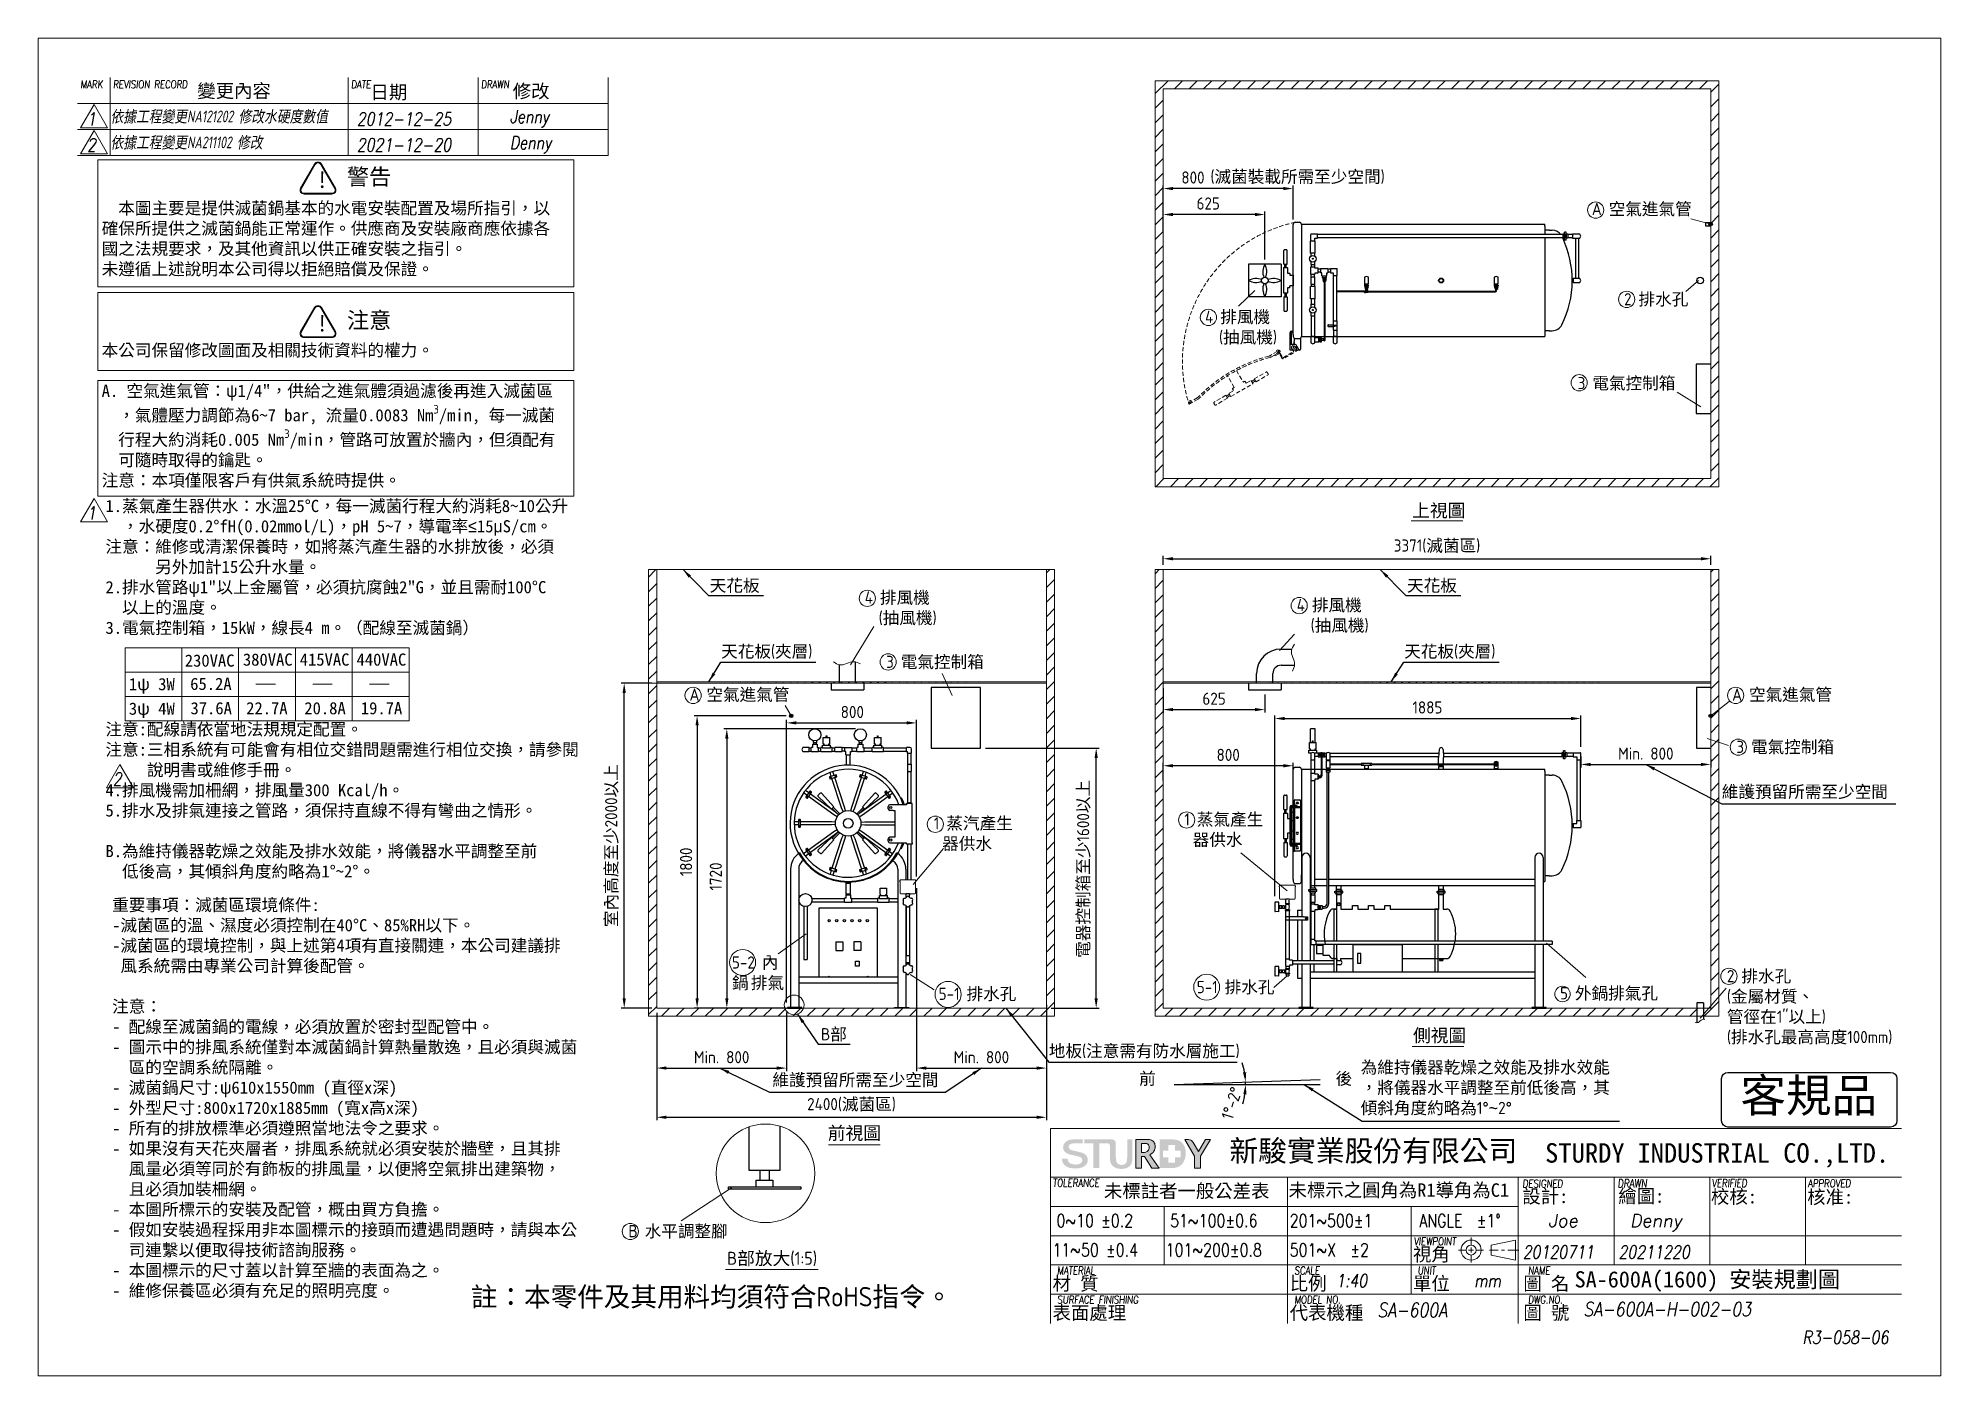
# Model space of a CAD drawing. Header units: millimetres. Extents: x -207391 to -140183, y -25011 to -12692.
# Drawn here: x -207391 to -195671, y -25011 to -16771 of the extents above; entities outside this region: 1.
import ezdxf

# ---------------------------------------------------------------- set-up
doc = ezdxf.new("R2010")
doc.units = ezdxf.units.MM
doc.linetypes.add('HIDDEN', pattern=[9.525, 6.35, -3.175])
doc.layers.get('0').update_dxf_attribs({"lineweight": 25})
for name, color, linetype, lineweight in [('D', 3, 'Continuous', 13), ('F', 7, 'Continuous', 15), ('H', 2, 'HIDDEN', 15), ('M', 1, 'Continuous', 25), ('S', 4, 'Continuous', 15), ('T', 4, 'Continuous', 15)]:
    doc.layers.add(name, color=color, linetype=linetype, lineweight=lineweight)
doc.styles.get("Standard").update_dxf_attribs({"font": 'KAIU.TTF'})
doc.styles.add('STU25', font='isocp2.shx')
doc.styles.add('Text', font='romans.shx', dxfattribs={"width": 0.8, "oblique": 10})
doc.dimstyles.new('STU25', dxfattribs={"dimscale": 30, "dimtxt": 2.5, "dimasz": 2, "dimexe": 0.6, "dimexo": 1, "dimgap": 1, "dimtad": 1, "dimdsep": 46, "dimtxsty": 'STU25', "dimcen": 2, "dimazin": 2, "dimtfac": 1, "dimtmove": 0, "dimatfit": 3, "dimfxl": 0, "dimtolj": 1, "dimtzin": 0, "dimarcsym": 0})
doc.dimstyles.new('STU25$7', dxfattribs={"dimscale": 30, "dimtxt": 2.5, "dimasz": 2, "dimexe": 1.25, "dimexo": 0.625, "dimgap": 1, "dimtad": 0, "dimdec": 4, "dimdsep": 46, "dimtxsty": 'STU25', "dimcen": 2.5, "dimazin": 2, "dimtfac": 1, "dimtdec": 4, "dimtmove": 0, "dimatfit": 3, "dimfxl": 0, "dimtolj": 1, "dimtzin": 0, "dimarcsym": 0})

msp = doc.modelspace()

# ---------------------------------------------------------------- texts
at = {"lineweight": -3}
for s, p in [('變更內容', (-206410.353, -17138.044)), ('日期', (-205343.542, -17145.955)), ('修改', (-204467.562, -17139.626))]:
    msp.add_text(s, height=83.0297, dxfattribs=at).set_placement(p)
at = {"insert": (-204725.097, -24463.199), "char_height": 120.00771, "attachment_point": 1, "style": 'STU25'}
msp.add_mtext('{\\f標楷體|b0|i0|c136|p65;註：本零件及其用料均須符合}RoHS{\\f標楷體|b0|i0|c136|p65;指令。}', dxfattribs=at)
at = {"layer": 'D', "color": 4}
msp.add_text('SA-600A(1600) 安裝規劃圖', height=100, dxfattribs=at).set_placement((-197927.188, -24466.186))
at = {"layer": 'D', "insert": (-140183.109, -12691.7), "char_height": 10, "attachment_point": 9, "style": 'STU25'}
msp.add_mtext('\\A1;  ', dxfattribs=at)
at = {"layer": 'D', "color": 11, "attachment_point": 1, "style": 'STU25'}
for s, insert, char_height in [('{\\f標楷體|b0|i0|c136|p65;警告}', (-205488.557, -17574.904), 100), ('{\\f標楷體|b0|i0|c136|p65;!}', (-205675.07, -17594.272), 100), ('\\A1;\\P{\\f標楷體|b0|i0|c136|p65;  本圖主要是提供滅菌鍋基本的水電安裝配置及場所指引，以\\P確保所提供之滅菌鍋能正常運作。供應商及安裝廠商應依據各\\P國之法規要求，及其他資訊以供正確安裝之指引。\\P未遵循上述說明本公司得以拒絕賠償及保證。\\P\\P\\P\\P本公司保留修改圖面及相關技術資料的權力。\\P\\PA. 空氣進氣管：\\f新細明體|b0|i0|c136|p16;ψ\\f標楷體|b0|i0|c136|p65;1/4"，供給之進氣體須過濾後再進入滅菌區\\P  ，氣體壓力調節為6~7 bar, 流量0.0083 Nm\\Fisocp2.shx;\\H0.7x;\\S3^ ;\\f標楷體|b0|i0|c136|p65;\\H1.429x;/min, 每一滅菌\\P  行程大約消耗0.005 Nm\\Fisocp2.shx;\\H0.7x;\\S3^ ;\\f標楷體|b0|i0|c136|p65;\\H1.429x;/min，管路可放置於牆內，但須配有\\P  可隨時取得的鑰匙。\\P注意：本項僅限客戶有供氣系統時提供。}', (-206999.313, -17655.885), 75), ('{\\f標楷體|b0|i0|c136|p65;!}', (-205675.07, -18478.268), 100), ('{\\f標楷體|b0|i0|c136|p65;注意}', (-205488.557, -18458.899), 100), ('{\\C3;4 \\f標楷體|b0|i0|c136|p65;排風機\\P\\Fisocp2.shx;  (\\f標楷體|b0|i0|c136|p65;抽風機\\Fisocp2.shx;)}', (-200203.355, -18450.662), 75), ('{\\f標楷體|b0|i0|c136|p65;1.蒸氣產生器供水：水溫25%%DC，每一滅菌行程大約消耗8~10公升\\P  ，水硬度0.2%%DfH(0.02mmol/L)，pH 5~7，導電率\\fGulim|b0|i0|c129|p49;\\M+3A1C2\\f標楷體|b0|i0|c136|p65;15\\f新細明體|b0|i0|c136|p16;μ\\f標楷體|b0|i0|c136|p65;S/cm。\\P注意：維修或清潔保養時，如將蒸汽產生器的水排放後，必須\\P      另外加計15公升水量。\\P2.排水管路\\f新細明體|b0|i0|c136|p16;ψ\\f標楷體|b0|i0|c136|p65;1"以上金屬管，必須抗腐蝕2"G，並且需耐100%%DC\\P  以上的溫度。 \\P3.電氣控制箱，15kW，線長4 m。（配線至滅菌鍋）\\P\\P\\P\\P \\P注意:配線請依當地法規規定配置。\\P\\fDFKai-SB|b0|i0|c136|p65;注意:三相系統有可能會有相位交錯問題需進行相位交換，請參閱\\P     說明書或維修手冊。\\P\\f標楷體|b0|i0|c136|p65;4.排風機需加柵網，排風量300 Kcal/h。\\P5.排水及排氣連接之管路，須保持直線不得有彎曲之情形。\\P\\PB.為維持儀器乾燥之效能及排水效能，將儀器水平調整至前\\P  低後高，其傾斜角度約略為1%%D~2%%D。}', (-206975.901, -19615.394), 75), ('{\\f標楷體|b0|i0|c136|p65;230VAC}', (-206487.329, -20567.681), 75), ('{\\f標楷體|b0|i0|c136|p65;380VAC}', (-206129.446, -20561.495), 75), ('{\\f標楷體|b0|i0|c136|p65;415VAC}', (-205779.446, -20561.495), 75), ('{\\f標楷體|b0|i0|c136|p65;440VAC}', (-205429.446, -20561.495), 75), ('{\\f標楷體|b0|i0|c136|p65;1ψ 3W}', (-206831.764, -20712.647), 75), ('{\\f標楷體|b0|i0|c136|p65;65.2A}', (-206454.064, -20711.05), 75), ('{\\f標楷體|b0|i0|c136|p65;37.6A}', (-206452.279, -20861.05), 75), ('{\\f標楷體|b0|i0|c136|p65;22.7A}', (-206109.277, -20861.05), 75), ('{\\f標楷體|b0|i0|c136|p65;20.8A}', (-205751.114, -20861.05), 75), ('{\\f標楷體|b0|i0|c136|p65;19.7A}', (-205403.013, -20861.05), 75), ('{\\f標楷體|b0|i0|c136|p65;3ψ 4W}', (-206831.764, -20863.719), 75), ('{\\f標楷體|b0|i0|c136|p65;重要事項：滅菌區環境條件:\\P-滅菌區的溫、濕度必須控制在40%%DC、85%RH以下。\\P-滅菌區的環境控制，與上述第4項有直接關連，本公司建議排\\P 風系統需由專業公司計算後配管。\\P\\P注意：\\P- 配線至滅菌鍋的電線，必須放置於密封型配管中。\\P- 圖示中的排風系統僅對本滅菌鍋計算熱量散逸，且必須與滅菌\\P  區的空調系統隔離。\\P- 滅菌鍋尺寸:\\f新細明體|b0|i0|c136|p16;ψ\\f標楷體|b0|i0|c136|p65;610x1550mm (直徑x深)\\P- 外型尺寸:800x1720x1885mm (寬x高x深)\\P- 所有的排放標準必須遵照當地法令之要求。\\P- 如果沒有天花夾層者，排風系統就必須安裝於牆壁，且其排\\P  風量必須等同於有飾板的排風量，以便將空氣排出建築物，\\P  且必須加裝柵網。\\P- 本圖所標示的安裝及配管，概由買方負擔。\\P- 假如安裝過程採用非本圖標示的接頭而遭遇問題時，請與本公\\P  司連繫以便取得技術諮詢服務。\\P- 本圖標示的尺寸蓋以計算至牆的表面為之。\\P- 維修保養區必須有充足的照明亮度。}', (-206934.737, -22072.43), 75), ('{\\C3;5-1 \\f標楷體|b0|i0|c136|p65;排水孔}', (-201844.227, -22619.959), 75), ('{\\C3;5-1 \\f標楷體|b0|i0|c136|p65;排水孔}', (-200254.317, -22578.662), 75)]:
    msp.add_mtext(s, dxfattribs=dict(at, insert=insert, char_height=char_height))
at = {"layer": 'D', "color": 11, "attachment_point": 1}
for s, insert, char_height in [('{\\Fisocp2.shx;\\C3;(\\f標楷體|b0|i0|c136|p65;滅菌裝載所需至少空間\\Fisocp2.shx;)}', (-200170.263, -17586.94), 75), ('{\\Fisocp2.shx;\\C3;A \\f標楷體|b0|i0|c136|p65;空氣進氣管}', (-197821.006, -17785.826), 75), ('{\\Fisocp2.shx;\\C3;2 \\f標楷體|b0|i0|c136|p65;排水孔}', (-197622.443, -18341.988), 75), ('{\\Fisocp2.shx;\\C3;3 \\f標楷體|b0|i0|c136|p65;電氣控制箱}', (-197908.65, -18858.724), 75), ('上視圖', (-198927.682, -19640.747), 80), ('{\\C3;天花板 }', (-203254.258, -20105.222), 75), ('{\\C3;天花板 }', (-198959.544, -20105.222), 75), ('{\\Fisocp2.shx;\\C3;4 \\f標楷體|b0|i0|c136|p65;排風機\\P\\Fisocp2.shx;  (\\f標楷體|b0|i0|c136|p65;抽風機\\Fisocp2.shx;)}', (-202299.612, -20179.237), 75), ('{\\Fisocp2.shx;\\C3;4 \\f標楷體|b0|i0|c136|p65;排風機\\P\\Fisocp2.shx;  (\\f標楷體|b0|i0|c136|p65;抽風機\\Fisocp2.shx;)}', (-199638.944, -20225.769), 75), ('{\\C3;天花板\\Fisocp2.shx;(\\f標楷體|b0|i0|c136|p65;夾層\\Fisocp2.shx;)}', (-203183.993, -20511.018), 75), ('{\\C3;天花板\\Fisocp2.shx;(\\f標楷體|b0|i0|c136|p65;夾層\\Fisocp2.shx;)}', (-198977.032, -20511.018), 75), ('{\\Fisocp2.shx;\\C3;3 \\f標楷體|b0|i0|c136|p65;電氣控制箱}', (-202167.879, -20575.328), 75), ('{\\Fisocp2.shx;\\C3;A \\f標楷體|b0|i0|c136|p65;空氣進氣管}', (-203378.53, -20776.906), 75), ('{\\Fisocp2.shx;\\C3;A \\f標楷體|b0|i0|c136|p65;空氣進氣管}', (-196957.083, -20776.906), 75), ('{\\Fisocp2.shx;\\C3;3 \\f標楷體|b0|i0|c136|p65;電氣控制箱}', (-196931.315, -21099.244), 75), ('{\\C3;維護預留所需至少空間}', (-197021.071, -21375.131), 75), ('{\\Fisocp2.shx;\\C3;1\\Fisocp3.shx; \\f標楷體|b0|i0|c136|p65;蒸汽產生\\P 器供水}', (-201873.751, -21569.693), 75), ('{\\Fisocp2.shx;\\C3;1\\Fisocp3.shx; \\f標楷體|b0|i0|c136|p65;蒸氣產生\\P 器供水}', (-200330.779, -21545.491), 75), ('{\\Fisocp2.shx;\\C3;5-2 \\f標楷體|b0|i0|c136|p65;內\\P鍋\\H0.24x; \\H4.167x;排氣}', (-203117.277, -22427.08), 75), ('{\\Fisocp2.shx|c136;\\C3;2 \\f標楷體|b0|i0|c136|p65;排水孔\\P\\Fisocp2.shx|c136;(\\f標楷體|b0|i0|c136|p65;金屬材質、\\P管徑在\\Fisocp2.shx|c136;1"\\f標楷體|b0|i0|c136|p65;以上\\Fisocp2.shx|c136;)\\P(\\f標楷體|b0|i0|c136|p65;排水孔最高高度\\Fisocp2.shx|c136;100mm)}', (-196989.314, -22511.044), 75), ('{\\Fisocp2.shx;\\C3;5 \\f標楷體|b0|i0|c136|p65;外鍋排氣孔}', (-198017.18, -22616.438), 75), ('{\\Fisocp2.shx;\\C3;B\\f標楷體|b0|i0|c136|p65;部}', (-202569.262, -22869.027), 75), ('{\\C3;地板\\Fisocp2.shx;(\\f標楷體|b0|i0|c136|p65;注意需有防水層施工\\Fisocp2.shx;)}', (-201165.894, -22971.531), 75), ('側視圖', (-198922.719, -22873.756), 80), ('{\\C3;為維持儀器乾燥之效能及排水效能\\P，將儀器水平調整至前低後高，其\\P傾斜角度約略為\\Fisocp2.shx;1%%D\\f???|b0|i0|c0|p65;~\\Fisocp2.shx;2%%D}', (-199244.983, -23072.66), 75), ('{\\C3;維護預留所需至少空間}', (-202868.465, -23149.915), 75), ('前視圖', (-202526.876, -23475.102), 80), ('{\\Fisocp2.shx;\\C3;B \\f標楷體|b0|i0|c136|p65;水平調整腳}', (-203755.351, -24081.635), 75), ('{\\Fisocp2.shx;B}部放大{\\Fisocp2.shx;(1:5)}', (-203146.715, -24246.526), 80)]:
    msp.add_mtext(s, dxfattribs=dict(at, insert=insert, char_height=char_height))
at = {"layer": 'D', "linetype": 'Continuous', "char_height": 75, "width": 218.181, "attachment_point": 1}
for s, insert in [(' 前', (-200660.322, -23141.952)), ('{\\Fisocp2.shx; }後', (-199442.446, -23141.952))]:
    msp.add_mtext(s, dxfattribs=dict(at, insert=insert))
at = {"layer": 'F', "color": 1, "lineweight": 15, "style": 'Text', "oblique": 5, "width": 0.8}
for s, p in [('MARK', (-207129.848, -17080.724)), ('REVISION RECORD', (-206929.848, -17080.724)), ('DATE', (-205463.048, -17080.724)), ('DRAWN', (-204663.048, -17080.724))]:
    msp.add_text(s, height=48, dxfattribs=at).set_placement(p)
at = {"layer": 'M', "insert": (-196906.032, -23180.902), "char_height": 205.6225, "attachment_point": 1}
msp.add_mtext('客規品', dxfattribs=at)
at = {"layer": 'T', "lineweight": 20, "style": 'Text', "oblique": 10, "width": 0.8}
for s, height, p in [('Jenny', 80, (-204485.505, -17294.925)), ('1', 80, (-207089.513, -17309.015)), ('2012-12-25', 80, (-205427.993, -17308.969)), ('2', 80, (-207089.513, -17469.015)), ('2021-12-20', 80, (-205427.993, -17468.969)), ('Denny', 80, (-204485.505, -17454.925)), ('1', 80, (-207089.513, -19736.691)), ('2', 80, (-206930.874, -21375.258)), ('20120711', 80, (-198246.96, -24288.217)), ('20211220', 80, (-197656.96, -24288.217)), ('1:40', 80, (-199396.873, -24464.997)), ('mm', 80, (-198546.547, -24464.77)), ('SA-600A', 88, (-199141.797, -24649.532)), ('SA-600A-H-002-03', 88, (-197872.661, -24643.938))]:
    msp.add_text(s, height=height, dxfattribs=at).set_placement(p)
at = {"layer": 'T', "lineweight": 20, "style": 'Text', "oblique": 10}
for s, p in [('Joe', (-198089.342, -24094.517)), ('Denny', (-197587.072, -24094.517))]:
    msp.add_text(s, height=80, dxfattribs=at).set_placement(p)
at = {"layer": 'T', "linetype": 'Continuous', "lineweight": 20, "attachment_point": 1, "style": 'Text'}
for s, insert, char_height in [('{\\fDFKai-SB|b0|i0|c136|p65;依據工程變更\\Fisocp2.shx;NA121202 \\fDFKai-SB|b0|i0|c136|p65;修改水硬度數值}', (-206944.396, -17217.754), 71.9992), ('{\\fDFKai-SB|b0|i0|c136|p65;依據工程變更\\Fisocp2.shx|c136;NA211102 \\fDFKai-SB|b0|i0|c136|p65;修改}', (-206944.396, -17377.754), 71.9992), ('{R3-058-06}', (-196523.708, -24733.752), 80)]:
    msp.add_mtext(s, dxfattribs=dict(at, insert=insert, char_height=char_height))

# ---------------------------------------------------------------- blocks, each defined once
blk = doc.blocks.new('*D1')
at = {"layer": 'D', "color": 0, "linetype": 'Continuous', "lineweight": -2}
for p, q in [((-199774, -22056), (-199774, -20944)), ((-199714, -20962), (-197949, -20962)), ((-197889, -21136), (-197889, -20944))]:
    blk.add_line(p, q, dxfattribs=at)
at = {"layer": 'D', "color": 0}
for points in [[(-199714, -20952), (-199714, -20972), (-199774, -20962)], [(-197949, -20972), (-197949, -20952), (-197889, -20962)]]:
    blk.add_solid(points, dxfattribs=at)
at = {"layer": 'Defpoints', "color": 0}
for p in [(-197889, -20962), (-197889, -21166), (-199774, -22086)]:
    blk.add_point(p, dxfattribs=at)
at = {"layer": 'D', "color": 0, "insert": (-198834, -20894), "char_height": 75, "attachment_point": 5, "style": 'STU25'}
blk.add_mtext('\\A1;1885', dxfattribs=at)
blk = doc.blocks.new('*D2')
at = {"layer": 'D', "color": 0, "linetype": 'Continuous', "lineweight": -2}
for p, q in [((-202781, -22712), (-202781, -20971)), ((-201981, -21935), (-201981, -20971)), ((-202721, -20989), (-202041, -20989))]:
    blk.add_line(p, q, dxfattribs=at)
at = {"layer": 'D', "color": 0}
for points in [[(-202721, -20979), (-202721, -20999), (-202781, -20989)], [(-202041, -20999), (-202041, -20979), (-201981, -20989)]]:
    blk.add_solid(points, dxfattribs=at)
at = {"layer": 'Defpoints', "color": 0}
for p in [(-201981, -20989), (-201981, -21965), (-202781, -22742)]:
    blk.add_point(p, dxfattribs=at)
at = {"layer": 'D', "color": 0, "insert": (-202376, -20922), "char_height": 75, "attachment_point": 5, "style": 'STU25'}
blk.add_mtext('\\A1;800', dxfattribs=at)
blk = doc.blocks.new('*D3')
at = {"layer": 'D', "color": 0, "linetype": 'Continuous', "lineweight": -2}
for p, q in [((-202356, -21026), (-203167, -21026)), ((-203149, -21086), (-203149, -22685)), ((-202875, -22745), (-203167, -22745))]:
    blk.add_line(p, q, dxfattribs=at)
at = {"layer": 'D', "color": 0}
for points in [[(-203139, -21086), (-203159, -21086), (-203149, -21026)], [(-203159, -22685), (-203139, -22685), (-203149, -22745)]]:
    blk.add_solid(points, dxfattribs=at)
at = {"layer": 'Defpoints', "color": 0}
for p in [(-202326, -21026), (-203149, -22745), (-202845, -22745)]:
    blk.add_point(p, dxfattribs=at)
at = {"layer": 'D', "color": 0, "insert": (-203217, -21935), "char_height": 75, "attachment_point": 5, "rotation": 90, "style": 'STU25'}
blk.add_mtext('\\A1;{\\Fisocp2.shx;1720}', dxfattribs=at)
blk = doc.blocks.new('*D4')
at = {"layer": 'D', "color": 0, "linetype": 'Continuous', "lineweight": -2}
for start, end in [(9.7992, 17.5984), (0, 2), (344.4016, 352.2008)]:
    blk.add_arc((-200395, -23216), 441, start, end, dxfattribs=at)
at = {"layer": 'D', "color": 0}
for points in [[(-199970, -23142), (-199950, -23140), (-199954, -23201)], [(-199948, -23277), (-199968, -23275), (-199954, -23216)]]:
    blk.add_solid(points, dxfattribs=at)
at = {"layer": 'Defpoints', "color": 0}
for p in [(-199494, -23185), (-200395, -23216), (-200395, -23216), (-199954, -23206), (-199494, -23216)]:
    blk.add_point(p, dxfattribs=at)
at = {"layer": 'D', "color": 0, "insert": (-200039, -23331), "char_height": 75, "attachment_point": 5, "rotation": 72.1509, "style": 'STU25'}
blk.add_mtext('1%%D-2%%D', dxfattribs=at)
blk = doc.blocks.new('*D5')
at = {"layer": 'D', "color": 0, "linetype": 'Continuous', "lineweight": -2}
for p, q in [((-200461, -20775), (-200461, -20925)), ((-199836, -20814), (-199836, -20925)), ((-200401, -20907), (-199896, -20907))]:
    blk.add_line(p, q, dxfattribs=at)
at = {"layer": 'D', "color": 0}
for points in [[(-200401, -20897), (-200401, -20917), (-200461, -20907)], [(-199896, -20917), (-199896, -20897), (-199836, -20907)]]:
    blk.add_solid(points, dxfattribs=at)
at = {"layer": 'Defpoints', "color": 0}
for p in [(-200461, -20745), (-199836, -20784), (-199836, -20907)]:
    blk.add_point(p, dxfattribs=at)
at = {"layer": 'D', "color": 0, "insert": (-200148, -20840), "char_height": 75, "attachment_point": 5, "style": 'STU25'}
blk.add_mtext('\\A1;625', dxfattribs=at)
blk = doc.blocks.new('*D6')
at = {"layer": 'D', "color": 0, "linetype": 'Continuous', "lineweight": -2}
for p, q in [((-200461, -17938), (-200461, -17840)), ((-199896, -17858), (-200401, -17858)), ((-199836, -18134), (-199836, -17840))]:
    blk.add_line(p, q, dxfattribs=at)
at = {"layer": 'D', "color": 0}
for points in [[(-200401, -17848), (-200401, -17868), (-200461, -17858)], [(-199896, -17868), (-199896, -17848), (-199836, -17858)]]:
    blk.add_solid(points, dxfattribs=at)
at = {"layer": 'Defpoints', "color": 0}
for p in [(-200461, -17858), (-200461, -17968), (-199836, -18164)]:
    blk.add_point(p, dxfattribs=at)
at = {"layer": 'D', "color": 0, "insert": (-200184, -17790), "char_height": 75, "attachment_point": 5, "style": 'STU25'}
blk.add_mtext('\\A1;625', dxfattribs=at)
blk = doc.blocks.new('*D7')
at = {"layer": 'D', "color": 0, "lineweight": -2}
for p, q in [((-201181, -22726), (-201181, -23436)), ((-203581, -22775), (-203581, -23436)), ((-203521, -23418), (-201241, -23418))]:
    blk.add_line(p, q, dxfattribs=at)
at = {"layer": 'D', "color": 0}
for points in [[(-203521, -23408), (-203521, -23428), (-203581, -23418)], [(-201241, -23428), (-201241, -23408), (-201181, -23418)]]:
    blk.add_solid(points, dxfattribs=at)
at = {"layer": 'Defpoints', "color": 0}
for p in [(-201181, -22696), (-203581, -22745), (-201181, -23418)]:
    blk.add_point(p, dxfattribs=at)
at = {"layer": 'D', "color": 0, "insert": (-202381, -23341), "char_height": 75, "attachment_point": 5, "style": 'STU25'}
blk.add_mtext('\\A1;2400({\\f標楷體|b0|i0|c136|p65;滅菌區})', dxfattribs=at)
blk = doc.blocks.new('*D8')
at = {"layer": 'D', "color": 0, "lineweight": -2}
for p, q in [((-203611, -20745), (-203799, -20745)), ((-203781, -22685), (-203781, -20805)), ((-203611, -22745), (-203799, -22745))]:
    blk.add_line(p, q, dxfattribs=at)
at = {"layer": 'D', "color": 0}
for points in [[(-203771, -20805), (-203791, -20805), (-203781, -20745)], [(-203791, -22685), (-203771, -22685), (-203781, -22745)]]:
    blk.add_solid(points, dxfattribs=at)
at = {"layer": 'Defpoints', "color": 0}
for p in [(-203781, -20745), (-203581, -20745), (-203581, -22745)]:
    blk.add_point(p, dxfattribs=at)
at = {"layer": 'D', "color": 0, "insert": (-203857, -21745), "char_height": 75, "attachment_point": 5, "rotation": 90, "style": 'STU25'}
blk.add_mtext('\\A1;{\\f標楷體|b0|i0|c136|p65;室內高度至少}2000{\\f標楷體|b0|i0|c136|p65;以上}', dxfattribs=at)
blk = doc.blocks.new('*D9')
at = {"layer": 'D', "color": 0, "lineweight": -2}
for p, q in [((-201556, -21145), (-200856, -21145)), ((-200874, -22685), (-200874, -21205)), ((-201151, -22745), (-200856, -22745))]:
    blk.add_line(p, q, dxfattribs=at)
at = {"layer": 'D', "color": 0}
for points in [[(-200864, -21205), (-200884, -21205), (-200874, -21145)], [(-200884, -22685), (-200864, -22685), (-200874, -22745)]]:
    blk.add_solid(points, dxfattribs=at)
at = {"layer": 'Defpoints', "color": 0}
for p in [(-201586, -21145), (-200874, -21145), (-201181, -22745)]:
    blk.add_point(p, dxfattribs=at)
at = {"layer": 'D', "color": 0, "insert": (-200950, -21888), "char_height": 75, "attachment_point": 5, "rotation": 90, "style": 'STU25'}
blk.add_mtext('\\A1;{\\f標楷體|b0|i0|c136|p65;電器控制箱至少}1600{\\f標楷體|b0|i0|c136|p65;以上}', dxfattribs=at)
blk = doc.blocks.new('*D10')
at = {"layer": 'D', "color": 0, "lineweight": -2}
for p, q in [((-203581, -22775), (-203581, -23133)), ((-202781, -22772), (-202781, -23133)), ((-203521, -23115), (-202841, -23115))]:
    blk.add_line(p, q, dxfattribs=at)
at = {"layer": 'D', "color": 0}
for points in [[(-203521, -23105), (-203521, -23125), (-203581, -23115)], [(-202841, -23125), (-202841, -23105), (-202781, -23115)]]:
    blk.add_solid(points, dxfattribs=at)
at = {"layer": 'Defpoints', "color": 0}
for p in [(-203581, -22745), (-202781, -22742), (-202781, -23115)]:
    blk.add_point(p, dxfattribs=at)
at = {"layer": 'D', "color": 0, "insert": (-203181, -23048), "char_height": 75, "attachment_point": 5, "style": 'STU25'}
blk.add_mtext('\\A1;Min. 800', dxfattribs=at)
blk = doc.blocks.new('*D11')
at = {"layer": 'D', "color": 0, "lineweight": -2}
for p, q in [((-201981, -22007), (-201981, -23133)), ((-201181, -22726), (-201181, -23133)), ((-201921, -23115), (-201241, -23115))]:
    blk.add_line(p, q, dxfattribs=at)
at = {"layer": 'D', "color": 0}
for points in [[(-201921, -23105), (-201921, -23125), (-201981, -23115)], [(-201241, -23125), (-201241, -23105), (-201181, -23115)]]:
    blk.add_solid(points, dxfattribs=at)
at = {"layer": 'Defpoints', "color": 0}
for p in [(-201981, -21977), (-201181, -22696), (-201181, -23115)]:
    blk.add_point(p, dxfattribs=at)
at = {"layer": 'D', "color": 0, "insert": (-201581, -23048), "char_height": 75, "attachment_point": 5, "style": 'STU25'}
blk.add_mtext('\\A1;Min. 800', dxfattribs=at)
blk = doc.blocks.new('*D12')
at = {"layer": 'D', "color": 0, "lineweight": -2}
for p, q in [((-202783, -20945), (-203350, -20945)), ((-203332, -21005), (-203332, -22685)), ((-202783, -22745), (-203350, -22745))]:
    blk.add_line(p, q, dxfattribs=at)
at = {"layer": 'D', "color": 0}
for points in [[(-203322, -21005), (-203342, -21005), (-203332, -20945)], [(-203342, -22685), (-203322, -22685), (-203332, -22745)]]:
    blk.add_solid(points, dxfattribs=at)
at = {"layer": 'Defpoints', "color": 0}
for p in [(-202753, -20945), (-203332, -22745), (-202753, -22745)]:
    blk.add_point(p, dxfattribs=at)
at = {"layer": 'D', "color": 0, "insert": (-203400, -21845), "char_height": 75, "attachment_point": 5, "rotation": 90, "style": 'STU25'}
blk.add_mtext('\\A1;1800', dxfattribs=at)
blk = doc.blocks.new('*D13')
at = {"layer": 'D', "color": 0, "lineweight": -2}
for p, q in [((-197889, -21196), (-197889, -21263)), ((-197089, -21212), (-197089, -21263)), ((-197829, -21245), (-197149, -21245))]:
    blk.add_line(p, q, dxfattribs=at)
at = {"layer": 'D', "color": 0}
for points in [[(-197829, -21235), (-197829, -21255), (-197889, -21245)], [(-197149, -21255), (-197149, -21235), (-197089, -21245)]]:
    blk.add_solid(points, dxfattribs=at)
at = {"layer": 'Defpoints', "color": 0}
for p in [(-197889, -21166), (-197089, -21182), (-197089, -21245)]:
    blk.add_point(p, dxfattribs=at)
at = {"layer": 'D', "color": 0, "insert": (-197489, -21178), "char_height": 75, "attachment_point": 5, "style": 'STU25'}
blk.add_mtext('\\A1;{\\Fisocp2.shx;Min. 800}', dxfattribs=at)
blk = doc.blocks.new('*D14')
at = {"layer": 'D', "color": 0, "lineweight": -2}
for p, q in [((-200461, -20015), (-200461, -19960)), ((-200401, -19978), (-197149, -19978)), ((-197089, -20015), (-197089, -19960))]:
    blk.add_line(p, q, dxfattribs=at)
at = {"layer": 'D', "color": 0}
for points in [[(-200401, -19968), (-200401, -19988), (-200461, -19978)], [(-197149, -19988), (-197149, -19968), (-197089, -19978)]]:
    blk.add_solid(points, dxfattribs=at)
at = {"layer": 'Defpoints', "color": 0}
for p in [(-197089, -19978), (-200461, -20045), (-197089, -20045)]:
    blk.add_point(p, dxfattribs=at)
at = {"layer": 'D', "color": 0, "insert": (-198775, -19901), "char_height": 75, "attachment_point": 5, "style": 'STU25'}
blk.add_mtext('\\A1;3371({\\f標楷體|b0|i0|c136|p65;滅菌區})', dxfattribs=at)
blk = doc.blocks.new('*D15')
at = {"layer": 'D', "color": 0, "lineweight": -2}
for p, q in [((-200461, -17968), (-200461, -17680)), ((-199661, -17889), (-199661, -17680)), ((-199721, -17698), (-200401, -17698))]:
    blk.add_line(p, q, dxfattribs=at)
at = {"layer": 'D', "color": 0}
for points in [[(-200401, -17688), (-200401, -17708), (-200461, -17698)], [(-199721, -17708), (-199721, -17688), (-199661, -17698)]]:
    blk.add_solid(points, dxfattribs=at)
at = {"layer": 'Defpoints', "color": 0}
for p in [(-200461, -17698), (-199661, -17919), (-200461, -17998)]:
    blk.add_point(p, dxfattribs=at)
at = {"layer": 'D', "color": 0, "insert": (-200278, -17630), "char_height": 75, "attachment_point": 5, "style": 'STU25'}
blk.add_mtext('\\A1;800', dxfattribs=at)
blk = doc.blocks.new('*D16')
at = {"layer": 'D', "color": 0, "lineweight": -2}
for p, q in [((-200461, -21344), (-200461, -21235)), ((-199721, -21253), (-200401, -21253)), ((-199661, -21344), (-199661, -21235))]:
    blk.add_line(p, q, dxfattribs=at)
at = {"layer": 'D', "color": 0}
for points in [[(-200401, -21243), (-200401, -21263), (-200461, -21253)], [(-199721, -21263), (-199721, -21243), (-199661, -21253)]]:
    blk.add_solid(points, dxfattribs=at)
at = {"layer": 'Defpoints', "color": 0}
for p in [(-200461, -21253), (-200461, -21374), (-199661, -21374)]:
    blk.add_point(p, dxfattribs=at)
at = {"layer": 'D', "color": 0, "insert": (-200061, -21186), "char_height": 75, "attachment_point": 5, "style": 'STU25'}
blk.add_mtext('\\A1;800', dxfattribs=at)
blk = doc.blocks.new('新駿LOGO')
at = {"layer": 'F'}
h = blk.add_hatch(color=256, dxfattribs=at)
edge = h.paths.add_edge_path()
edge.add_spline(control_points=[(-529.05, -442.14), (-529.05, -442.31), (-529.02, -442.45), (-528.95, -442.56), (-528.89, -442.68), (-528.8, -442.78), (-528.69, -442.85), (-528.57, -442.93), (-528.44, -442.98), (-528.29, -443.01), (-528.15, -443.05), (-527.99, -443.07), (-527.81, -443.07), (-527.62, -443.07), (-527.47, -443.05), (-527.33, -443.01), (-527.2, -442.97), (-527.09, -442.92), (-527.01, -442.86), (-526.93, -442.8), (-526.87, -442.73), (-526.83, -442.65), (-526.8, -442.57), (-526.78, -442.49), (-526.78, -442.41), (-526.78, -442.25), (-526.82, -442.13), (-526.91, -442.05), (-526.99, -441.97), (-527.08, -441.91), (-527.18, -441.88), (-527.36, -441.83), (-527.56, -441.77), (-527.79, -441.72), (-528.02, -441.67), (-528.3, -441.61), (-528.64, -441.53), (-528.85, -441.48), (-529.02, -441.41), (-529.16, -441.34), (-529.3, -441.26), (-529.41, -441.17), (-529.5, -441.07), (-529.58, -440.98), (-529.64, -440.87), (-529.67, -440.77), (-529.7, -440.66), (-529.72, -440.55), (-529.72, -440.43), (-529.72, -440.22), (-529.67, -440.03), (-529.57, -439.87), (-529.46, -439.71), (-529.33, -439.58), (-529.16, -439.47), (-528.99, -439.37), (-528.85, -439.31), (-528.64, -439.26), (-528.43, -439.21), (-528.13, -439.2), (-527.91, -439.2), (-527.66, -439.2), (-526.73, -439.2), (-526.73, -439.2), (-526.73, -439.2), (-526.73, -439.81), (-526.73, -439.81), (-526.73, -439.81), (-528.14, -439.8), (-528.28, -439.83), (-528.39, -439.85), (-528.48, -439.86), (-528.56, -439.9), (-528.65, -439.94), (-528.72, -440), (-528.78, -440.07), (-528.84, -440.14), (-528.87, -440.23), (-528.87, -440.34), (-528.87, -440.5), (-528.81, -440.62), (-528.7, -440.7), (-528.6, -440.79), (-528.46, -440.85), (-528.28, -440.9), (-528.27, -440.9), (-528.19, -440.92), (-528.07, -440.95), (-527.94, -440.98), (-527.8, -441.01), (-527.65, -441.05), (-527.49, -441.09), (-527.34, -441.12), (-527.19, -441.16), (-527.04, -441.19), (-526.94, -441.21), (-526.87, -441.23), (-526.71, -441.27), (-526.58, -441.34), (-526.46, -441.41), (-526.34, -441.49), (-526.24, -441.58), (-526.16, -441.67), (-526.08, -441.77), (-526.02, -441.88), (-525.98, -441.99), (-525.94, -442.1), (-525.92, -442.22), (-525.92, -442.33), (-525.92, -442.57), (-525.98, -442.78), (-526.09, -442.95), (-526.2, -443.12), (-526.35, -443.26), (-526.53, -443.37), (-526.71, -443.48), (-526.92, -443.55), (-527.15, -443.61), (-527.39, -443.66), (-527.62, -443.68), (-527.87, -443.68), (-528.14, -443.68), (-528.41, -443.65), (-528.65, -443.59), (-528.9, -443.53), (-529.11, -443.44), (-529.3, -443.31), (-529.48, -443.19), (-529.63, -443.03), (-529.74, -442.83), (-529.84, -442.64), (-529.9, -442.41), (-529.91, -442.14), (-529.91, -442.14), (-529.05, -442.14), (-529.05, -442.14)], knot_values=[0, 0, 0, 0, 1, 1, 1, 2, 2, 2, 3, 3, 3, 4, 4, 4, 5, 5, 5, 6, 6, 6, 7, 7, 7, 8, 8, 8, 9, 9, 9, 10, 10, 10, 11, 11, 11, 12, 12, 12, 13, 13, 13, 14, 14, 14, 15, 15, 15, 16, 16, 16, 17, 17, 17, 18, 18, 18, 19, 19, 19, 20, 20, 20, 21, 21, 21, 22, 22, 22, 23, 23, 23, 24, 24, 24, 25, 25, 25, 26, 26, 26, 27, 27, 27, 28, 28, 28, 29, 29, 29, 30, 30, 30, 31, 31, 31, 32, 32, 32, 33, 33, 33, 34, 34, 34, 35, 35, 35, 36, 36, 36, 37, 37, 37, 38, 38, 38, 39, 39, 39, 40, 40, 40, 41, 41, 41, 42, 42, 42, 43, 43, 43, 44, 44, 44, 45, 45, 45, 45], degree=3, periodic=0)
edge = h.paths.add_edge_path()
edge.add_spline(control_points=[(-522.53, -440.14), (-522.54, -440.04), (-522.57, -439.94), (-522.63, -439.9), (-522.77, -439.79), (-522.9, -439.81), (-522.9, -439.81), (-522.9, -439.81), (-523.02, -439.81), (-523.02, -439.81), (-523.02, -439.81), (-524.14, -439.81), (-524.14, -439.81), (-524.14, -439.81), (-524.14, -443.62), (-524.14, -443.62), (-524.14, -443.62), (-525.06, -443.62), (-525.06, -443.62), (-525.06, -443.62), (-525.06, -439.81), (-525.06, -439.81), (-525.06, -439.81), (-526.47, -439.81), (-526.47, -439.81), (-526.47, -439.81), (-526.47, -439.2), (-526.47, -439.2), (-526.47, -439.2), (-522.39, -439.2), (-522.39, -439.2)], knot_values=[5.578051, 5.578051, 5.578051, 5.578051, 6, 6, 6, 7, 7, 7, 8, 8, 8, 9, 9, 9, 10, 10, 10, 11, 11, 11, 12, 12, 12, 13, 13, 13, 14, 14, 14, 15, 15, 15, 15], degree=3, periodic=0)
edge.add_spline(control_points=[(-522.4, -439.2), (-522.31, -439.2), (-522.22, -439.2), (-522.22, -439.2), (-522.22, -439.2), (-521.96, -439.19), (-521.76, -439.41), (-521.58, -439.61), (-521.61, -439.85), (-521.61, -439.85), (-521.61, -439.85), (-521.61, -441.92), (-521.61, -441.92), (-521.61, -442.41), (-521.52, -442.73), (-521.36, -442.89), (-521.19, -443.05), (-520.97, -443.13), (-520.71, -443.13), (-520.45, -443.13), (-520.24, -443.05), (-520.09, -442.89), (-519.93, -442.74), (-519.86, -442.43), (-519.86, -441.98), (-519.86, -441.98), (-519.86, -439.2), (-519.86, -439.2), (-519.86, -439.2), (-519.05, -439.2), (-519.05, -439.2), (-519.05, -439.2), (-519.05, -441.92), (-519.05, -441.92), (-519.05, -442.43), (-519.12, -442.8), (-519.25, -443.02), (-519.38, -443.24), (-519.56, -443.42), (-519.8, -443.54), (-520.05, -443.67), (-520.35, -443.74), (-520.73, -443.74), (-521.09, -443.74), (-521.41, -443.68), (-521.67, -443.56), (-521.93, -443.44), (-522.14, -443.26), (-522.3, -443.03), (-522.45, -442.8), (-522.53, -442.42), (-522.53, -441.91), (-522.53, -441.91), (-522.53, -440.92), (-522.53, -440.14)], knot_values=[0.44538, 0.44538, 0.44538, 0.44538, 1, 1, 1, 2, 2, 2, 3, 3, 3, 4, 4, 4, 5, 5, 5, 6, 6, 6, 7, 7, 7, 8, 8, 8, 9, 9, 9, 10, 10, 10, 11, 11, 11, 12, 12, 12, 13, 13, 13, 14, 14, 14, 15, 15, 15, 16, 16, 16, 17, 17, 17, 17.603917, 17.603917, 17.603917, 17.603917], degree=3, periodic=0)
h = blk.add_hatch(color=256, dxfattribs=at)
edge = h.paths.add_edge_path()
edge.add_spline(control_points=[(-526.47, -439.2), (-526.47, -439.2), (-526.47, -439.81), (-526.47, -439.81)], knot_values=[-14, -14, -14, -14, -13, -13, -13, -13], degree=3, periodic=0)
edge.add_spline(control_points=[(-526.47, -439.81), (-526.47, -439.81), (-525.06, -439.81), (-525.06, -439.81)], knot_values=[-13, -13, -13, -13, -12, -12, -12, -12], degree=3, periodic=0)
edge.add_spline(control_points=[(-525.06, -439.81), (-525.06, -439.81), (-525.06, -443.62), (-525.06, -443.62)], knot_values=[-12, -12, -12, -12, -11, -11, -11, -11], degree=3, periodic=0)
edge.add_spline(control_points=[(-525.06, -443.62), (-525.06, -443.62), (-524.14, -443.62), (-524.14, -443.62)], knot_values=[-11, -11, -11, -11, -10, -10, -10, -10], degree=3, periodic=0)
edge.add_spline(control_points=[(-524.14, -443.62), (-524.14, -443.62), (-524.14, -439.81), (-524.14, -439.81)], knot_values=[-10, -10, -10, -10, -9, -9, -9, -9], degree=3, periodic=0)
edge.add_spline(control_points=[(-524.14, -439.81), (-524.14, -439.81), (-523.02, -439.81), (-523.02, -439.81)], knot_values=[-9, -9, -9, -9, -8, -8, -8, -8], degree=3, periodic=0)
edge.add_spline(control_points=[(-523.02, -439.81), (-523.02, -439.81), (-522.9, -439.81), (-522.9, -439.81)], knot_values=[-8, -8, -8, -8, -7, -7, -7, -7], degree=3, periodic=0)
edge.add_spline(control_points=[(-522.9, -439.81), (-522.9, -439.81), (-522.77, -439.79), (-522.63, -439.9)], knot_values=[-7, -7, -7, -7, -6, -6, -6, -6], degree=3, periodic=0)
edge.add_spline(control_points=[(-522.63, -439.9), (-522.57, -439.94), (-522.54, -440.04), (-522.53, -440.14)], knot_values=[-6, -6, -6, -6, -5.578051, -5.578051, -5.578051, -5.578051], degree=3, periodic=0)
edge.add_spline(control_points=[(-522.53, -440.14), (-522.53, -440.92), (-522.53, -441.91), (-522.53, -441.91)], knot_values=[-17.603917, -17.603917, -17.603917, -17.603917, -17, -17, -17, -17], degree=3, periodic=0)
edge.add_spline(control_points=[(-522.53, -441.91), (-522.53, -442.42), (-522.45, -442.8), (-522.3, -443.03)], knot_values=[-17, -17, -17, -17, -16, -16, -16, -16], degree=3, periodic=0)
edge.add_spline(control_points=[(-522.3, -443.03), (-522.14, -443.26), (-521.93, -443.44), (-521.67, -443.56)], knot_values=[-16, -16, -16, -16, -15, -15, -15, -15], degree=3, periodic=0)
edge.add_spline(control_points=[(-521.67, -443.56), (-521.41, -443.68), (-521.09, -443.74), (-520.73, -443.74)], knot_values=[-15, -15, -15, -15, -14, -14, -14, -14], degree=3, periodic=0)
edge.add_spline(control_points=[(-520.73, -443.74), (-520.35, -443.74), (-520.05, -443.67), (-519.8, -443.54)], knot_values=[-14, -14, -14, -14, -13, -13, -13, -13], degree=3, periodic=0)
edge.add_spline(control_points=[(-519.8, -443.54), (-519.56, -443.42), (-519.38, -443.24), (-519.25, -443.02)], knot_values=[-13, -13, -13, -13, -12, -12, -12, -12], degree=3, periodic=0)
edge.add_spline(control_points=[(-519.25, -443.02), (-519.12, -442.8), (-519.05, -442.43), (-519.05, -441.92)], knot_values=[-12, -12, -12, -12, -11, -11, -11, -11], degree=3, periodic=0)
edge.add_spline(control_points=[(-519.05, -441.92), (-519.05, -441.92), (-519.05, -439.2), (-519.05, -439.2)], knot_values=[-11, -11, -11, -11, -10, -10, -10, -10], degree=3, periodic=0)
edge.add_spline(control_points=[(-519.05, -439.2), (-519.05, -439.2), (-519.86, -439.2), (-519.86, -439.2)], knot_values=[-10, -10, -10, -10, -9, -9, -9, -9], degree=3, periodic=0)
edge.add_spline(control_points=[(-519.86, -439.2), (-519.86, -439.2), (-519.86, -441.98), (-519.86, -441.98)], knot_values=[-9, -9, -9, -9, -8, -8, -8, -8], degree=3, periodic=0)
edge.add_spline(control_points=[(-519.86, -441.98), (-519.86, -442.43), (-519.93, -442.74), (-520.09, -442.89)], knot_values=[-8, -8, -8, -8, -7, -7, -7, -7], degree=3, periodic=0)
edge.add_spline(control_points=[(-520.09, -442.89), (-520.24, -443.05), (-520.45, -443.13), (-520.71, -443.13)], knot_values=[-7, -7, -7, -7, -6, -6, -6, -6], degree=3, periodic=0)
edge.add_spline(control_points=[(-520.71, -443.13), (-520.97, -443.13), (-521.19, -443.05), (-521.36, -442.89)], knot_values=[-6, -6, -6, -6, -5, -5, -5, -5], degree=3, periodic=0)
edge.add_spline(control_points=[(-521.36, -442.89), (-521.52, -442.73), (-521.61, -442.41), (-521.61, -441.92)], knot_values=[-5, -5, -5, -5, -4, -4, -4, -4], degree=3, periodic=0)
edge.add_spline(control_points=[(-521.61, -441.92), (-521.61, -441.92), (-521.61, -439.85), (-521.61, -439.85)], knot_values=[-4, -4, -4, -4, -3, -3, -3, -3], degree=3, periodic=0)
edge.add_spline(control_points=[(-521.61, -439.85), (-521.61, -439.85), (-521.61, -439.85), (-521.61, -439.85)], knot_values=[-3, -3, -3, -3, -2.999949, -2.999949, -2.999949, -2.999949], degree=3, periodic=0)
edge.add_spline(control_points=[(-521.61, -439.85), (-521.61, -439.85), (-521.58, -439.61), (-521.76, -439.41)], knot_values=[-2.999949, -2.999949, -2.999949, -2.999949, -2, -2, -2, -2], degree=3, periodic=0)
edge.add_spline(control_points=[(-521.76, -439.41), (-521.96, -439.19), (-522.22, -439.2), (-522.22, -439.2)], knot_values=[-2, -2, -2, -2, -1, -1, -1, -1], degree=3, periodic=0)
edge.add_spline(control_points=[(-522.22, -439.2), (-522.22, -439.2), (-526.47, -439.2), (-526.47, -439.2)], knot_values=[-15, -15, -15, -15, -14, -14, -14, -14], degree=3, periodic=0)
h = blk.add_hatch(color=256, dxfattribs=at)
edge = h.paths.add_edge_path()
edge.add_spline(control_points=[(-518.54, -443.62), (-518.54, -443.62), (-518.54, -439.2), (-518.54, -439.2), (-518.54, -439.2), (-516.88, -439.2), (-516.88, -439.2), (-516.55, -439.2), (-516.29, -439.25), (-516.11, -439.33), (-515.93, -439.41), (-515.79, -439.54), (-515.69, -439.72), (-515.59, -439.89), (-515.54, -440.08), (-515.54, -440.3), (-515.54, -440.56), (-515.61, -440.8), (-515.76, -441.03), (-515.91, -441.26), (-516.12, -441.44), (-516.39, -441.56), (-516.39, -441.56), (-514.95, -443.62), (-514.95, -443.62), (-514.95, -443.62), (-516.07, -443.62), (-516.07, -443.62), (-516.07, -443.62), (-517.17, -441.81), (-517.17, -441.81), (-517.17, -441.81), (-517.67, -441.81), (-517.67, -441.81), (-517.67, -441.81), (-517.67, -443.62), (-517.67, -443.62), (-517.67, -443.62), (-518.54, -443.62), (-518.54, -443.62)], knot_values=[0, 0, 0, 0, 1, 1, 1, 2, 2, 2, 3, 3, 3, 4, 4, 4, 5, 5, 5, 6, 6, 6, 7, 7, 7, 8, 8, 8, 9, 9, 9, 10, 10, 10, 11, 11, 11, 12, 12, 12, 13, 13, 13, 13], degree=3, periodic=1)
edge = h.paths.add_edge_path(flags=16)
edge.add_spline(control_points=[(-517.67, -441.21), (-517.67, -441.21), (-517.46, -441.21), (-517.46, -441.21), (-517.08, -441.21), (-516.82, -441.13), (-516.68, -440.96), (-516.53, -440.8), (-516.46, -440.61), (-516.46, -440.4), (-516.46, -440.22), (-516.52, -440.08), (-516.63, -439.97), (-516.75, -439.86), (-516.99, -439.81), (-517.35, -439.81), (-517.35, -439.81), (-517.67, -439.81), (-517.67, -439.81), (-517.67, -439.81), (-517.67, -441.21), (-517.67, -441.21)], knot_values=[0, 0, 0, 0, 1, 1, 1, 2, 2, 2, 3, 3, 3, 4, 4, 4, 5, 5, 5, 6, 6, 6, 7, 7, 7, 7], degree=3, periodic=1)
h = blk.add_hatch(color=256, dxfattribs=at)
edge = h.paths.add_edge_path()
edge.add_spline(control_points=[(-514.87, -443.62), (-514.87, -443.62), (-513.05, -443.62), (-513.05, -443.62)], knot_values=[-9, -9, -9, -9, -8, -8, -8, -8], degree=3, periodic=0)
edge.add_spline(control_points=[(-513.05, -443.62), (-512.51, -443.62), (-512.09, -443.52), (-511.79, -443.32)], knot_values=[-8, -8, -8, -8, -7, -7, -7, -7], degree=3, periodic=0)
edge.add_spline(control_points=[(-511.79, -443.32), (-511.48, -443.12), (-511.25, -442.85), (-511.09, -442.5)], knot_values=[-7, -7, -7, -7, -6, -6, -6, -6], degree=3, periodic=0)
edge.add_spline(control_points=[(-511.09, -442.5), (-510.93, -442.15), (-510.85, -441.76), (-510.85, -441.32)], knot_values=[-6, -6, -6, -6, -5, -5, -5, -5], degree=3, periodic=0)
edge.add_spline(control_points=[(-510.85, -441.32), (-510.85, -440.87), (-510.93, -440.49), (-511.1, -440.17)], knot_values=[-5, -5, -5, -5, -4, -4, -4, -4], degree=3, periodic=0)
edge.add_spline(control_points=[(-511.1, -440.17), (-511.27, -439.85), (-511.49, -439.61), (-511.78, -439.45)], knot_values=[-4, -4, -4, -4, -3, -3, -3, -3], degree=3, periodic=0)
edge.add_spline(control_points=[(-511.78, -439.45), (-512.06, -439.29), (-512.46, -439.2), (-512.97, -439.2)], knot_values=[-3, -3, -3, -3, -2, -2, -2, -2], degree=3, periodic=0)
edge.add_spline(control_points=[(-512.97, -439.2), (-512.97, -439.2), (-514.87, -439.2), (-514.87, -439.2)], knot_values=[-2, -2, -2, -2, -1, -1, -1, -1], degree=3, periodic=0)
edge.add_spline(control_points=[(-514.87, -439.2), (-514.87, -439.2), (-514.87, -443.62), (-514.87, -443.62)], knot_values=[-1, -1, -1, -1, 0, 0, 0, 0], degree=3, periodic=0)
h.paths.add_polyline_path([(-514.34, -441.95), (-514.34, -440.92), (-513.51, -440.92), (-513.51, -440.07), (-512.48, -440.07), (-512.48, -440.92), (-511.64, -440.92), (-511.64, -441.95), (-512.48, -441.95), (-512.48, -442.77), (-513.51, -442.77), (-513.51, -441.95)], flags=16)
h = blk.add_hatch(color=256, dxfattribs=at)
edge = h.paths.add_edge_path()
edge.add_spline(control_points=[(-509.51, -443.62), (-509.51, -443.62), (-509.51, -441.77), (-509.51, -441.77), (-509.51, -441.77), (-511, -439.2), (-511, -439.2), (-511, -439.2), (-510.64, -439.2), (-510.64, -439.2), (-510.64, -439.2), (-510.3, -439.19), (-510.04, -439.32), (-509.79, -439.45), (-509.71, -439.68), (-509.71, -439.68), (-509.71, -439.68), (-508.9, -441.07), (-508.9, -441.07), (-508.9, -441.07), (-507.78, -439.2), (-507.78, -439.2), (-507.78, -439.2), (-507.05, -439.2), (-507.05, -439.2), (-507.05, -439.2), (-508.59, -441.77), (-508.59, -441.77), (-508.59, -441.77), (-508.59, -443.62), (-508.59, -443.62), (-508.59, -443.62), (-509.51, -443.62), (-509.51, -443.62)], knot_values=[0, 0, 0, 0, 1, 1, 1, 2, 2, 2, 3, 3, 3, 4, 4, 4, 5, 5, 5, 6, 6, 6, 7, 7, 7, 8, 8, 8, 9, 9, 9, 10, 10, 10, 11, 11, 11, 11], degree=3, periodic=1)
at = {"layer": 'F', "lineweight": 0}
for points, knots in [([(-518.54, -443.62), (-518.54, -443.62), (-518.54, -439.2), (-518.54, -439.2), (-518.54, -439.2), (-516.88, -439.2), (-516.88, -439.2), (-516.55, -439.2), (-516.29, -439.25), (-516.11, -439.33), (-515.93, -439.41), (-515.79, -439.54), (-515.69, -439.72), (-515.59, -439.89), (-515.54, -440.08), (-515.54, -440.3), (-515.54, -440.56), (-515.61, -440.8), (-515.76, -441.03), (-515.91, -441.26), (-516.12, -441.44), (-516.39, -441.56), (-516.39, -441.56), (-514.95, -443.62), (-514.95, -443.62), (-514.95, -443.62), (-516.07, -443.62), (-516.07, -443.62), (-516.07, -443.62), (-517.17, -441.81), (-517.17, -441.81), (-517.17, -441.81), (-517.67, -441.81), (-517.67, -441.81), (-517.67, -441.81), (-517.67, -443.62), (-517.67, -443.62), (-517.67, -443.62), (-518.54, -443.62), (-518.54, -443.62)], [0, 0, 0, 0, 1, 1, 1, 2, 2, 2, 3, 3, 3, 4, 4, 4, 5, 5, 5, 6, 6, 6, 7, 7, 7, 8, 8, 8, 9, 9, 9, 10, 10, 10, 11, 11, 11, 12, 12, 12, 13, 13, 13, 13]), ([(-509.51, -443.62), (-509.51, -443.62), (-509.51, -441.77), (-509.51, -441.77), (-509.51, -441.77), (-511, -439.2), (-511, -439.2), (-511, -439.2), (-510.64, -439.2), (-510.64, -439.2), (-510.64, -439.2), (-510.3, -439.19), (-510.04, -439.32), (-509.79, -439.45), (-509.71, -439.68), (-509.71, -439.68), (-509.71, -439.68), (-508.9, -441.07), (-508.9, -441.07), (-508.9, -441.07), (-507.78, -439.2), (-507.78, -439.2), (-507.78, -439.2), (-507.05, -439.2), (-507.05, -439.2), (-507.05, -439.2), (-508.59, -441.77), (-508.59, -441.77), (-508.59, -441.77), (-508.59, -443.62), (-508.59, -443.62), (-508.59, -443.62), (-509.51, -443.62), (-509.51, -443.62)], [0, 0, 0, 0, 1, 1, 1, 2, 2, 2, 3, 3, 3, 4, 4, 4, 5, 5, 5, 6, 6, 6, 7, 7, 7, 8, 8, 8, 9, 9, 9, 10, 10, 10, 11, 11, 11, 11]), ([(-517.67, -441.21), (-517.67, -441.21), (-517.46, -441.21), (-517.46, -441.21), (-517.08, -441.21), (-516.82, -441.13), (-516.68, -440.96), (-516.53, -440.8), (-516.46, -440.61), (-516.46, -440.4), (-516.46, -440.22), (-516.52, -440.08), (-516.63, -439.97), (-516.75, -439.86), (-516.99, -439.81), (-517.35, -439.81), (-517.35, -439.81), (-517.67, -439.81), (-517.67, -439.81), (-517.67, -439.81), (-517.67, -441.21), (-517.67, -441.21)], [0, 0, 0, 0, 1, 1, 1, 2, 2, 2, 3, 3, 3, 4, 4, 4, 5, 5, 5, 6, 6, 6, 7, 7, 7, 7])]:
    blk.add_open_spline(points, degree=3, knots=knots, dxfattribs=at)
at = {"attachment_point": 1, "style": 'STU25'}
for s, insert, char_height in [('{\\f標楷體|b0|i0|c136|p65;新駿實業股份有限公司}', (-504.12, -439.33), 3.25), ('{\\f標楷體|b0|i0|c136|p65;STURDY\\H0.9667x; \\H1.034x;INDUSTRIAL CO.,LTD.}', (-455.51, -439.78), 3)]:
    blk.add_mtext(s, dxfattribs=dict(at, insert=insert, char_height=char_height))
blk = doc.blocks.new('H421')
at = {"layer": 'F', "color": 7}
for p, q in [((155.91, 38.09), (286.91, 38.09)), ((211.36, 38.09), (286.91, 38.09)), ((155.91, 30.59), (286.91, 30.59)), ((192.41, 30.59), (192.41, 17.09)), ((242.66, 30.59), (242.66, 17.09)), ((257.41, 30.59), (257.41, 17.09)), ((272.16, 30.59), (272.16, 17.09)), ((155.91, 26.09), (227.91, 26.09)), ((155.91, 8.09), (155.91, 24.09)), ((173.41, 26.09), (173.41, 17.09)), ((211.41, 26.09), (211.41, 17.09)), ((155.91, 21.59), (286.91, 21.59)), ((214.91, 21.59), (286.91, 21.59)), ((227.91, 21.59), (286.91, 21.59)), ((155.91, 17.09), (286.91, 17.09)), ((211.41, 17.09), (211.41, 12.59)), ((227.91, 17.09), (227.91, 8.09)), ((286.91, 12.59), (155.91, 12.59))]:
    blk.add_line(p, q, dxfattribs=at)
at = {"layer": 'F'}
for p, q in [((155.91, 38.09), (155.91, 17.09)), ((227.91, 30.59), (227.91, 17.09)), ((155.91, 24.09), (155.91, 16.09)), ((155.91, 17.09), (155.91, 8.09)), ((192.41, 17.09), (192.41, 8.09))]:
    blk.add_line(p, q, dxfattribs=at)
at = {"layer": 'F', "color": 0}
for p, q in [((220.66, 21.32), (220.66, 20.14)), ((223.77, 20.14), (227.5, 20.92)), ((227.5, 20.92), (227.5, 17.84)), ((218.72, 19.38), (219.89, 19.38)), ((220.27, 19.38), (221.04, 19.38)), ((220.66, 19.77), (220.66, 19)), ((220.66, 18.62), (220.66, 17.45)), ((221.42, 19.38), (222.57, 19.38)), ((223.49, 19.38), (224.81, 19.38)), ((223.77, 20.14), (223.77, 18.62)), ((223.77, 18.62), (227.5, 17.84)), ((225.34, 19.38), (225.81, 19.38)), ((226.31, 19.38), (228.03, 19.38))]:
    blk.add_line(p, q, dxfattribs=at)
for radius in [1.54, 0.762]:
    blk.add_circle((220.66, 19.38), radius, dxfattribs=at)
blk.add_blockref('新駿LOGO', (687.56, 475.62))
at = {"layer": 'F', "color": 1, "lineweight": 15, "style": 'Text', "oblique": 5, "width": 0.8}
for s, height, p in [('TOLERANCE', 1.2, (156.23, 29.13)), ('DESIGNED', 1.2, (228.57, 29.01)), ('DRAWN', 1.245, (243.23, 29.03)), ('VERIFIED', 1.2, (257.72, 29.09)), ('APPROVED', 1.2, (272.5, 29.06)), ('VIEWPOINT', 1.2, (211.83, 20.13)), ('MATERIAL', 1.2, (156.92, 15.63)), ('SCALE', 1.2, (193.44, 15.63)), ('UNIT', 1.2, (212.42, 15.63)), ('NAME', 1.2, (229.41, 15.63)), ('SURFACE FINISHING', 1.2, (156.92, 11.13)), ('MODEL NO.', 1.2, (193.44, 11.13)), ('DWG.NO.', 1.2, (229.41, 11.13))]:
    blk.add_text(s, height=height, dxfattribs=at).set_placement(p)
at = {"layer": 'F', "lineweight": -3}
for s, height, p in [('未標註者一般公差表', 2.076, (164.12, 27.45)), ('未標示之圓角為R1導角為C1', 2.0757, (192.54, 27.58)), ('設計:', 2.076, (228.54, 26.61)), ('繪圖:', 2.076, (243.32, 26.66)), ('校核:', 2.076, (257.59, 26.57)), ('核准:', 2.076, (272.41, 26.52)), ('視角', 2.076, (211.71, 17.69)), ('材 質', 2.076, (156.21, 13.19)), ('比例', 2.076, (192.73, 13.19)), ('單位', 2.076, (211.71, 13.19)), ('圖 名', 2.076, (228.7, 13.19)), ('表面處理', 2.076, (156.21, 8.69)), ('代表機種', 2.076, (192.73, 8.69)), ('圖 號', 2.076, (228.7, 8.69))]:
    blk.add_text(s, height=height, dxfattribs=at).set_placement(p)
at = {"layer": 'F', "lineweight": 20, "style": 'Text', "width": 0.8}
for s, p in [('0~10 ±0.2', (156.82, 22.91)), ('51~100±0.6', (174.32, 22.91)), ('201~500±1', (192.72, 22.91)), ('ANGLE  ±1%%D', (212.68, 22.91)), ('11~50 ±0.4', (156.2, 18.41)), ('101~200±0.8', (173.63, 18.41)), ('501~X  ±2', (192.72, 18.41))]:
    blk.add_text(s, height=2, dxfattribs=at).set_placement(p)

# ---------------------------------------------------------------- dimensions: what is measured, and where the dimension line sits
at = {"layer": 'D'}
for base, p1, p2, picture, middle in [((-200460.677, -17697.966), (-199660.674, -17918.963), (-200460.677, -17998.463), '*D15', (-200277.52, -17697.966)), ((-200460.677, -21253.471), (-199660.677, -21374.095), (-200460.677, -21374.095), '*D16', (-200061.052, -21253.471))]:
    dim = msp.add_linear_dim(base=base, p1=p1, p2=p2, dimstyle='STU25', dxfattribs=at)
    dim.commit()
    dim.dimension.update_dxf_attribs({"geometry": picture, "text_midpoint": middle, "dimtype": 160})
at = {"layer": 'D', "linetype": 'Continuous'}
for base, p1, p2, picture, middle in [((-200460.677, -17857.882), (-199835.677, -18163.963), (-200460.677, -17968.463), '*D6', (-200184.435, -17857.882)), ((-201980.951, -20989.104), (-202780.951, -22742.223), (-201980.951, -21965.223), '*D2', (-202375.951, -20989.104))]:
    dim = msp.add_linear_dim(base=base, p1=p1, p2=p2, dimstyle='STU25', dxfattribs=at)
    dim.commit()
    dim.dimension.update_dxf_attribs({"geometry": picture, "text_midpoint": middle, "dimtype": 160})
at = {"layer": 'D'}
dim = msp.add_linear_dim(base=(-197089.28, -19977.767), p1=(-200460.677, -20045.223), p2=(-197089.28, -20045.223), text='<>({\\f標楷體|b0|i0|c136|p65;滅菌區})', dimstyle='STU25', override={"dimdec": 0}, dxfattribs=at)
dim.commit()
dim.dimension.update_dxf_attribs({"geometry": '*D14', "text_midpoint": (-198774.979, -19977.767), "dimtype": 160})
for base, p1, p2, text, picture, middle in [((-203781.278, -20745.223), (-203580.951, -22745.223), (-203580.951, -20745.223), '{\\f標楷體|b0|i0|c136|p65;室內高度至少}<>{\\f標楷體|b0|i0|c136|p65;以上}', '*D8', (-203781.278, -21745.223)), ((-200873.65, -21145.223), (-201180.951, -22745.223), (-201585.806, -21145.223), '{\\f標楷體|b0|i0|c136|p65;電器控制箱至少}<>{\\f標楷體|b0|i0|c136|p65;以上}', '*D9', (-200873.65, -21887.649))]:
    dim = msp.add_linear_dim(base=base, p1=p1, p2=p2, angle=90, text=text, dimstyle='STU25', dxfattribs=at)
    dim.commit()
    dim.dimension.update_dxf_attribs({"geometry": picture, "text_midpoint": middle, "dimtype": 160})
at = {"layer": 'D', "linetype": 'Continuous'}
dim = msp.add_linear_dim(base=(-199835.677, -20907.18), p1=(-200460.677, -20745.223), p2=(-199835.677, -20784.367), dimstyle='STU25', dxfattribs=at)
dim.commit()
dim.dimension.update_dxf_attribs({"geometry": '*D5', "text_midpoint": (-200148.177, -20839.68)})
dim = msp.add_linear_dim(base=(-197889.28, -20961.86), p1=(-199773.927, -22085.931), p2=(-197889.28, -21165.51), dimstyle='STU25', override={"dimdec": 0}, dxfattribs=at)
dim.commit()
dim.dimension.update_dxf_attribs({"geometry": '*D1', "text_midpoint": (-198834.453, -20961.86), "dimtype": 160})
at = {"layer": 'D'}
dim = msp.add_linear_dim(base=(-203332.213, -22745.223), p1=(-202752.582, -20945.223), p2=(-202752.582, -22745.223), angle=90, dimstyle='STU25', dxfattribs=at)
dim.commit()
dim.dimension.update_dxf_attribs({"geometry": '*D12', "text_midpoint": (-203332.213, -21845.223), "dimtype": 160})
at = {"layer": 'D', "linetype": 'Continuous'}
dim = msp.add_linear_dim(base=(-203149.14, -22745.223), p1=(-202326.451, -21025.5), p2=(-202844.534, -22745.223), angle=90, text='{\\Fisocp2.shx;<>}', dimstyle='STU25', override={"dimdec": 0}, dxfattribs=at)
dim.commit()
dim.dimension.update_dxf_attribs({"geometry": '*D3', "text_midpoint": (-203149.14, -21934.659), "dimtype": 160})
at = {"layer": 'D'}
for base, p1, p2, text, picture, middle in [((-197089.28, -21245.073), (-197889.28, -21165.51), (-197089.28, -21181.758), '{\\Fisocp2.shx;Min. <>}', '*D13', (-197489.28, -21245.073)), ((-201180.951, -23115.467), (-201980.951, -21977.007), (-201180.951, -22695.711), 'Min. <>', '*D11', (-201580.951, -23115.467)), ((-201180.951, -23418.456), (-203580.951, -22745.223), (-201180.951, -22695.711), '<>({\\f標楷體|b0|i0|c136|p65;滅菌區})', '*D7', (-202380.951, -23418.456))]:
    dim = msp.add_linear_dim(base=base, p1=p1, p2=p2, text=text, dimstyle='STU25', dxfattribs=at)
    dim.commit()
    dim.dimension.update_dxf_attribs({"geometry": picture, "text_midpoint": middle, "dimtype": 160})
dim = msp.add_linear_dim(base=(-202780.951, -23115.467), p1=(-203580.951, -22745.223), p2=(-202780.951, -22742.223), text='Min. <>', dimstyle='STU25', dxfattribs=at)
dim.commit()
dim.dimension.update_dxf_attribs({"geometry": '*D10', "text_midpoint": (-203180.951, -23047.967)})
at = {"layer": 'D', "linetype": 'Continuous'}
dim = msp.add_angular_dim_2l(base=(-199953.747, -23206.015), line1=((-200394.752, -23216.28), (-199493.752, -23216.28)), line2=((-200394.752, -23216.28), (-199494.301, -23184.835)), text='1%%D-2%%D', dimstyle='STU25', override={"dimtxsty": 'STU25'}, dxfattribs=at)
dim.commit()
dim.dimension.update_dxf_attribs({"geometry": '*D4', "text_midpoint": (-199974.861, -23351.489), "dimtype": 162})

# ---------------------------------------------------------------- hatches: boundary and pattern name
for points in [[(-197078.519, -17916.832, 1), (-197100.041, -17916.832, 1)], [(-202741.821, -20945.223, 1), (-202763.343, -20945.223, 1)], [(-197078.519, -20945.223, 1), (-197100.041, -20945.223, 1)]]:
    msp.add_hatch(color=256).paths.add_polyline_path(points)
at = {"layer": 'D'}
h = msp.add_hatch(color=11, dxfattribs=at)
edge = h.paths.add_edge_path()
edge.add_line((-205688.41, -17547.043), (-205773.769, -17694.889))
edge.add_arc((-205752.118, -17707.389), 25, 149.9999999, 270)
edge.add_line((-205752.118, -17732.389), (-205581.4, -17732.389))
edge.add_arc((-205581.4, -17707.389), 25, 270, 389.9999999)
edge.add_line((-205559.75, -17694.889), (-205645.109, -17547.043))
edge.add_arc((-205666.759, -17559.543), 25, 30, 150)
edge = h.paths.add_edge_path(flags=16)
edge.add_arc((-205666.759, -17559.543), 20, 30, 150)
edge.add_line((-205684.08, -17549.543), (-205769.439, -17697.389))
edge.add_arc((-205752.118, -17707.389), 20, 149.9999999, 270)
edge.add_line((-205752.118, -17727.389), (-205581.4, -17727.389))
edge.add_arc((-205581.4, -17707.389), 20, 270, 389.9999999)
edge.add_line((-205564.08, -17697.389), (-205649.439, -17549.543))
h = msp.add_hatch(color=11, dxfattribs=at)
edge = h.paths.add_edge_path()
edge.add_ellipse((-205752.118, -18591.384), major_axis=(25, 0), ratio=1, start_angle=149.9999999, end_angle=270)
edge.add_line((-205752.118, -18616.384), (-205581.4, -18616.384))
edge.add_ellipse((-205581.4, -18591.384), major_axis=(25, 0), ratio=1, start_angle=270, end_angle=389.9999999)
edge.add_line((-205559.75, -18578.884), (-205645.109, -18431.038))
edge.add_ellipse((-205666.759, -18443.538), major_axis=(25, 0), ratio=1, start_angle=30, end_angle=150)
edge.add_line((-205688.41, -18431.038), (-205773.769, -18578.884))
edge = h.paths.add_edge_path(flags=16)
edge.add_ellipse((-205752.118, -18591.384), major_axis=(20, 0), ratio=1, start_angle=149.9999999, end_angle=270)
edge.add_line((-205752.118, -18611.384), (-205581.4, -18611.384))
edge.add_ellipse((-205581.4, -18591.384), major_axis=(20, 0), ratio=1, start_angle=270, end_angle=389.9999999)
edge.add_line((-205564.08, -18581.384), (-205649.439, -18433.538))
edge.add_ellipse((-205666.759, -18443.538), major_axis=(20, 0), ratio=1, start_angle=30, end_angle=150)
edge.add_line((-205684.08, -18433.538), (-205769.439, -18581.384))
at = {"layer": 'H', "linetype": 'HIDDEN', "ltscale": 5}
h = msp.add_hatch(dxfattribs=at)
h.set_pattern_fill('ANSI31', color=256, scale=20, style=0)
h.set_pattern_definition([(45, (12526.036, 63.82), (-44.90128, 44.90128), [])])
h.paths.add_polyline_path([(-200510.677, -17034.463), (-200510.677, -19534.463), (-197039.28, -19534.463), (-197039.28, -17034.463)])
h.paths.add_polyline_path([(-200460.677, -17084.463), (-200460.677, -19484.463), (-197089.28, -19484.463), (-197089.28, -17084.463)], flags=16)
h = msp.add_hatch(dxfattribs=at)
h.set_pattern_fill('ANSI31', color=256, scale=20, style=0)
h.set_pattern_definition([(45, (30732.89, -3228.93), (-44.90128, 44.90128), [])])
h.paths.add_polyline_path([(-201130.951, -22795.223), (-201130.951, -20045.223), (-201180.951, -20045.223), (-201180.951, -22745.223), (-203580.951, -22745.223), (-203580.951, -20045.223), (-203630.951, -20045.223), (-203630.951, -22795.223)])
h = msp.add_hatch(dxfattribs=at)
h.set_pattern_fill('ANSI31', color=256, scale=20, style=0)
h.set_pattern_definition([(45, (33833.62, -2689.26), (-44.90128, 44.90128), [])])
h.paths.add_polyline_path([(-200510.677, -22795.223), (-200510.677, -20045.223), (-200460.677, -20045.223), (-200460.677, -22745.223), (-197089.28, -22745.223), (-197089.28, -20045.223), (-197039.28, -20045.223), (-197039.28, -22795.223)])
at = {"layer": 'H'}
h = msp.add_hatch(dxfattribs=at)
h.set_pattern_fill('ANSI31', color=256, scale=10, style=0)
h.set_pattern_definition([(45, (33962.137, -3228.933), (-22.4506403, 22.4506403), [])])
edge = h.paths.add_edge_path()
edge.add_line((-201180.951, -20735.223), (-203580.951, -20735.223))
edge.add_line((-201180.951, -20745.223), (-203580.951, -20745.223))
h = msp.add_hatch(dxfattribs=at)
h.set_pattern_fill('ANSI31', color=256, scale=10, style=0)
h.set_pattern_definition([(45, (33552.802, -3228.933), (-22.4506403, 22.4506403), [])])
edge = h.paths.add_edge_path()
edge.add_line((-197089.28, -20735.223), (-200460.677, -20735.223))
edge.add_line((-197089.28, -20745.223), (-200460.677, -20745.223))

# ---------------------------------------------------------------- linework, layer by layer
at = {"linetype": 'Continuous'}
for p, q in [((-199660.674, -17931.463), (-199660.674, -17918.963)), ((-199647.674, -17905.963), (-199622.674, -17905.963)), ((-197121.655, -17906.832), (-197089.28, -17906.832)), ((-197121.655, -17906.832), (-197121.655, -17926.832)), ((-197121.655, -17926.832), (-197089.28, -17926.832)), ((-199552.177, -18021.029), (-199552.177, -17980.963)), ((-199510.063, -17978.963), (-199550.177, -17978.963)), ((-199527.177, -18003.963), (-199510.063, -18003.963)), ((-199527.177, -18021.029), (-199527.177, -18003.963)), ((-199510.063, -18003.963), (-199510.063, -17978.963)), ((-199510.063, -17981.463), (-199510.063, -17978.963)), ((-197999.776, -17981.463), (-199510.063, -17981.463)), ((-197999.776, -18001.463), (-199510.063, -18001.463)), ((-197999.776, -17978.963), (-197999.776, -18003.963)), ((-197989.776, -17978.963), (-197999.776, -17978.963)), ((-197989.776, -18003.963), (-197999.776, -18003.963)), ((-197979.776, -17966.463), (-197989.776, -17966.463)), ((-197989.776, -18016.463), (-197989.776, -17966.463)), ((-197989.776, -17978.963), (-197989.776, -18003.963)), ((-197979.776, -18016.463), (-197989.776, -18016.463)), ((-197979.776, -18016.463), (-197979.776, -17966.463)), ((-197969.776, -17978.963), (-197979.776, -17978.963)), ((-197979.776, -17978.963), (-197979.776, -18003.963)), ((-197969.776, -18003.963), (-197979.776, -18003.963)), ((-197969.776, -17978.963), (-197969.776, -18003.963)), ((-197939.776, -17981.463), (-197969.776, -17981.463)), ((-197939.776, -18001.463), (-197969.776, -18001.463)), ((-197894.277, -17978.963), (-197939.776, -17978.963)), ((-197939.776, -17978.963), (-197939.776, -18003.963)), ((-197939.776, -18003.963), (-197894.277, -18003.963)), ((-197920.822, -18251.463), (-197920.822, -18003.963)), ((-197900.822, -18251.463), (-197900.822, -18003.963)), ((-197889.277, -17991.463), (-197894.277, -17978.963)), ((-197894.277, -18003.963), (-197889.277, -17991.463)), ((-199935.677, -18163.963), (-199935.677, -18363.963)), ((-199735.677, -18163.963), (-199935.677, -18163.963)), ((-199735.677, -18163.963), (-199735.677, -18363.963)), ((-199718.637, -18162.778), (-199718.637, -18079.052)), ((-199718.637, -18162.778), (-199697.637, -18162.778)), ((-199713.637, -18074.052), (-199702.637, -18074.052)), ((-199712.887, -18185.213), (-199712.887, -18162.778)), ((-199703.387, -18185.213), (-199703.387, -18162.778)), ((-199697.637, -18162.778), (-199697.637, -18079.052)), ((-199552.177, -18096.029), (-199552.177, -18114.927)), ((-199552.177, -18146.152), (-199552.177, -18165.539)), ((-199552.177, -18165.539), (-199527.177, -18165.539)), ((-199549.677, -18165.539), (-199549.677, -18181.074)), ((-199529.677, -18165.539), (-199529.677, -18181.074)), ((-199527.177, -18114.927), (-199527.177, -18096.029)), ((-199527.177, -18165.539), (-199527.177, -18146.152)), ((-199718.137, -18185.213), (-199719.637, -18186.713)), ((-199719.637, -18186.713), (-199719.637, -18341.213)), ((-199718.137, -18185.213), (-199698.137, -18185.213)), ((-199698.137, -18185.213), (-199696.637, -18186.713)), ((-199696.637, -18186.713), (-199696.637, -18218.963)), ((-199696.637, -18218.963), (-199683.137, -18218.963)), ((-199681.637, -18220.463), (-199683.137, -18218.963)), ((-199681.637, -18220.463), (-199681.637, -18231.463)), ((-199681.637, -18231.463), (-199660.674, -18231.463)), ((-199552.177, -18226.074), (-199552.177, -18181.074)), ((-199552.177, -18181.074), (-199527.177, -18181.074)), ((-199552.177, -18226.074), (-199527.177, -18226.074)), ((-199552.177, -18241.463), (-199552.177, -18286.463)), ((-199552.177, -18241.463), (-199527.177, -18241.463)), ((-199549.677, -18241.463), (-199549.677, -18226.074)), ((-199529.677, -18241.463), (-199529.677, -18226.074)), ((-199527.177, -18188.574), (-199527.177, -18181.074)), ((-199507.177, -18188.574), (-199527.177, -18188.574)), ((-199507.177, -18218.574), (-199527.177, -18218.574)), ((-199527.177, -18218.574), (-199527.177, -18226.074)), ((-199527.177, -18286.463), (-199527.177, -18241.463)), ((-199507.177, -18218.574), (-199507.177, -18188.574)), ((-199491.789, -18193.574), (-199507.177, -18193.574)), ((-199491.789, -18213.574), (-199507.177, -18213.574)), ((-199491.789, -18191.074), (-199491.789, -18216.074)), ((-199491.789, -18191.074), (-199446.789, -18191.074)), ((-199484.289, -18216.074), (-199491.789, -18216.074)), ((-199484.289, -18236.074), (-199484.289, -18216.074)), ((-199484.289, -18236.074), (-199454.289, -18236.074)), ((-199454.289, -18216.074), (-199446.789, -18216.074)), ((-199454.289, -18236.074), (-199454.289, -18216.074)), ((-199446.789, -18191.074), (-199446.789, -18216.074)), ((-199431.4, -18193.574), (-199446.789, -18193.574)), ((-199431.4, -18213.574), (-199446.789, -18213.574)), ((-199431.4, -18191.074), (-199391.334, -18191.074)), ((-199431.4, -18216.074), (-199414.334, -18216.074)), ((-199414.334, -18216.074), (-199414.334, -18233.189)), ((-199414.334, -18233.189), (-199389.334, -18233.189)), ((-199411.834, -18512.646), (-199411.834, -18233.189)), ((-199391.834, -18512.646), (-199391.834, -18233.189)), ((-199391.834, -18233.189), (-199389.334, -18233.189)), ((-199389.334, -18233.189), (-199389.334, -18193.074)), ((-199209.677, -18238.963), (-199222.177, -18243.963)), ((-199222.177, -18243.963), (-199222.177, -18283.963)), ((-199197.177, -18243.963), (-199209.677, -18238.963)), ((-199197.177, -18283.963), (-199197.177, -18243.963)), ((-198410.524, -18238.963), (-198423.024, -18243.963)), ((-198423.024, -18243.963), (-198423.024, -18283.963)), ((-198398.024, -18243.963), (-198410.524, -18238.963)), ((-198398.024, -18283.963), (-198398.024, -18243.963)), ((-197936.974, -18251.463), (-197936.974, -18276.463)), ((-197894.277, -18251.463), (-197936.974, -18251.463)), ((-197936.974, -18273.963), (-197936.974, -18253.963)), ((-197936.974, -18276.463), (-197894.277, -18276.463)), ((-197889.277, -18263.963), (-197894.277, -18251.463)), ((-197894.277, -18276.463), (-197889.277, -18263.963)), ((-199735.677, -18363.963), (-199935.677, -18363.963)), ((-199718.137, -18342.713), (-199719.637, -18341.213)), ((-199718.637, -18365.148), (-199697.637, -18365.148)), ((-199718.637, -18365.148), (-199718.637, -18448.874)), ((-199698.137, -18342.713), (-199718.137, -18342.713)), ((-199712.887, -18342.713), (-199712.887, -18365.148)), ((-199703.387, -18342.713), (-199703.387, -18365.148)), ((-199698.137, -18342.713), (-199696.637, -18341.213)), ((-199697.637, -18365.148), (-199697.637, -18448.874)), ((-199696.637, -18308.963), (-199696.637, -18341.213)), ((-199683.137, -18308.963), (-199696.637, -18308.963)), ((-199681.637, -18307.463), (-199683.137, -18308.963)), ((-199681.637, -18307.463), (-199681.637, -18296.463)), ((-199660.674, -18296.463), (-199681.637, -18296.463)), ((-199552.177, -18286.463), (-199527.177, -18286.463)), ((-199549.677, -18286.463), (-199549.677, -18301.463)), ((-199549.677, -18376.463), (-199549.677, -18410.973)), ((-199529.677, -18286.463), (-199529.677, -18301.463)), ((-199529.677, -18376.463), (-199529.677, -18410.973)), ((-199222.177, -18283.963), (-199197.177, -18283.963)), ((-198423.024, -18283.963), (-198398.024, -18283.963)), ((-199713.637, -18453.874), (-199702.637, -18453.874)), ((-199552.177, -18410.973), (-199527.177, -18410.973)), ((-199552.177, -18410.973), (-199552.177, -18430.36)), ((-199552.177, -18461.585), (-199552.177, -18480.973)), ((-199552.177, -18480.973), (-199527.177, -18480.973)), ((-199549.677, -18480.973), (-199549.677, -18608.963)), ((-199529.677, -18480.973), (-199529.677, -18608.963)), ((-199527.177, -18430.36), (-199527.177, -18410.973)), ((-199527.177, -18480.973), (-199527.177, -18461.585)), ((-199414.334, -18512.646), (-199389.334, -18512.646)), ((-199414.334, -18512.646), (-199414.334, -18570.277)), ((-199389.334, -18570.277), (-199389.334, -18512.646)), ((-199679.174, -18693.556), (-199679.174, -18583.556)), ((-199673.174, -18583.556), (-199673.174, -18658.556)), ((-199671.174, -18575.556), (-199660.674, -18575.556)), ((-199660.674, -18581.556), (-199671.174, -18581.556)), ((-199660.674, -18596.463), (-199660.674, -18608.963)), ((-199647.674, -18621.963), (-199622.674, -18621.963)), ((-199552.177, -18608.92), (-199552.177, -18648.92)), ((-199527.177, -18608.92), (-199552.177, -18608.92)), ((-199527.177, -18648.92), (-199527.177, -18608.92)), ((-199502.795, -18616.42), (-199527.177, -18616.42)), ((-199502.795, -18641.42), (-199502.795, -18616.42)), ((-199494.249, -18641.42), (-199494.249, -18616.42)), ((-199485.851, -18641.42), (-199485.851, -18616.42)), ((-199414.334, -18570.277), (-199389.334, -18570.277)), ((-199389.334, -18608.92), (-199414.334, -18608.92)), ((-199414.334, -18608.92), (-199414.334, -18648.92)), ((-199411.834, -18570.277), (-199411.834, -18608.963)), ((-199391.834, -18570.277), (-199391.834, -18608.963)), ((-199389.334, -18648.92), (-199389.334, -18608.92)), ((-199649.174, -18658.556), (-199679.174, -18658.556)), ((-199639.174, -18683.556), (-199639.174, -18668.556)), ((-199552.177, -18648.92), (-199539.677, -18653.92)), ((-199539.677, -18653.92), (-199527.177, -18648.92)), ((-199527.177, -18641.42), (-199502.795, -18641.42)), ((-199414.334, -18648.92), (-199401.834, -18653.92)), ((-199401.834, -18653.92), (-199389.334, -18648.92)), ((-202355.451, -20745.223), (-202355.451, -20613.916)), ((-199735.677, -20534.475), (-199669.757, -20534.475)), ((-202455.451, -20745.223), (-202455.451, -20631.827)), ((-199885.677, -20745.223), (-199885.677, -20684.475)), ((-199785.677, -20745.223), (-199785.677, -20684.475)), ((-199735.677, -20634.475), (-199652.383, -20634.475)), ((-202505.451, -20745.223), (-202505.451, -20784.367)), ((-202505.451, -20784.367), (-202305.451, -20784.367)), ((-202305.451, -20745.223), (-202305.451, -20784.367)), ((-199935.677, -20745.223), (-199935.677, -20784.367)), ((-199935.677, -20784.367), (-199735.677, -20784.367)), ((-199735.677, -20745.223), (-199735.677, -20784.367)), ((-202554.875, -21118.714), (-202554.875, -21078.714)), ((-202554.875, -21078.714), (-202514.875, -21078.714)), ((-202537.875, -21078.714), (-202537.875, -21068.714)), ((-202537.875, -21068.714), (-202531.875, -21068.714)), ((-202531.875, -21078.714), (-202531.875, -21068.714)), ((-202514.875, -21118.714), (-202514.875, -21078.714)), ((-202238.951, -21118.714), (-202238.951, -21078.714)), ((-202238.951, -21078.714), (-202198.951, -21078.714)), ((-202221.951, -21078.714), (-202221.951, -21068.714)), ((-202221.951, -21068.714), (-202215.951, -21068.714)), ((-202215.951, -21078.714), (-202215.951, -21068.714)), ((-202198.951, -21118.714), (-202198.951, -21078.714)), ((-202681.451, -21140.223), (-202686.451, -21152.723)), ((-202686.451, -21152.723), (-202681.451, -21165.223)), ((-202641.451, -21140.223), (-202681.451, -21140.223)), ((-202681.451, -21165.223), (-202641.451, -21165.223)), ((-202641.451, -21165.223), (-202641.451, -21140.223)), ((-202641.451, -21142.723), (-202629.385, -21142.723)), ((-202641.451, -21162.723), (-202629.385, -21162.723)), ((-202629.385, -21165.223), (-202629.385, -21140.223)), ((-202621.885, -21140.223), (-202629.385, -21140.223)), ((-202629.385, -21165.223), (-202584.385, -21165.223)), ((-202621.885, -21120.223), (-202621.885, -21140.223)), ((-202621.885, -21120.223), (-202591.885, -21120.223)), ((-202616.885, -21098.866), (-202616.885, -21110.223)), ((-202616.885, -21110.223), (-202596.885, -21110.223)), ((-202616.885, -21120.223), (-202596.885, -21120.223)), ((-202614.885, -21110.223), (-202614.885, -21120.223)), ((-202598.885, -21110.223), (-202598.885, -21120.223)), ((-202598.885, -21110.223), (-202598.885, -21120.223)), ((-202596.885, -21098.866), (-202596.885, -21110.223)), ((-202591.885, -21120.223), (-202591.885, -21140.223)), ((-202591.885, -21140.223), (-202584.385, -21140.223)), ((-202584.385, -21165.223), (-202584.385, -21140.223)), ((-202584.385, -21142.723), (-202569.875, -21142.723)), ((-202584.385, -21162.723), (-202569.875, -21162.723)), ((-202569.875, -21165.223), (-202569.875, -21140.223)), ((-202559.875, -21140.223), (-202569.875, -21140.223)), ((-202569.875, -21165.223), (-202499.875, -21165.223)), ((-202559.875, -21135.223), (-202559.875, -21125.223)), ((-202559.875, -21125.223), (-202509.875, -21125.223)), ((-202559.875, -21145.223), (-202559.875, -21135.223)), ((-202509.875, -21145.223), (-202559.875, -21145.223)), ((-202554.875, -21118.714), (-202549.875, -21118.714)), ((-202549.875, -21125.223), (-202549.875, -21118.714)), ((-202519.875, -21118.714), (-202514.875, -21118.714)), ((-202519.875, -21125.223), (-202519.875, -21118.714)), ((-202509.875, -21135.223), (-202509.875, -21125.223)), ((-202509.875, -21145.223), (-202509.875, -21135.223)), ((-202499.875, -21140.223), (-202509.875, -21140.223)), ((-202499.875, -21165.223), (-202499.875, -21140.223)), ((-202499.875, -21142.723), (-202484.34, -21142.723)), ((-202499.875, -21162.723), (-202484.34, -21162.723)), ((-202439.34, -21140.223), (-202484.34, -21140.223)), ((-202484.34, -21165.223), (-202484.34, -21140.223)), ((-202484.34, -21165.223), (-202439.34, -21165.223)), ((-202439.34, -21165.223), (-202439.34, -21140.223)), ((-202423.951, -21142.723), (-202439.34, -21142.723)), ((-202423.951, -21162.723), (-202439.34, -21162.723)), ((-202423.951, -21140.223), (-202378.951, -21140.223)), ((-202423.951, -21140.223), (-202423.951, -21165.223)), ((-202416.451, -21165.223), (-202423.951, -21165.223)), ((-202416.451, -21185.223), (-202416.451, -21165.223)), ((-202416.451, -21185.223), (-202386.451, -21185.223)), ((-202386.451, -21165.223), (-202378.951, -21165.223)), ((-202386.451, -21185.223), (-202386.451, -21165.223)), ((-202378.951, -21140.223), (-202378.951, -21165.223)), ((-202378.951, -21142.723), (-202348.951, -21142.723)), ((-202378.951, -21162.723), (-202348.951, -21162.723)), ((-202348.951, -21165.223), (-202348.951, -21140.223)), ((-202341.451, -21140.223), (-202348.951, -21140.223)), ((-202348.951, -21165.223), (-202303.951, -21165.223)), ((-202341.451, -21120.223), (-202311.451, -21120.223)), ((-202341.451, -21120.223), (-202341.451, -21140.223)), ((-202336.451, -21098.866), (-202336.451, -21110.223)), ((-202336.451, -21110.223), (-202316.451, -21110.223)), ((-202336.451, -21120.223), (-202316.451, -21120.223)), ((-202334.451, -21110.223), (-202334.451, -21120.223)), ((-202318.451, -21110.223), (-202318.451, -21120.223)), ((-202318.451, -21110.223), (-202318.451, -21120.223)), ((-202316.451, -21098.866), (-202316.451, -21110.223)), ((-202311.451, -21120.223), (-202311.451, -21140.223)), ((-202311.451, -21140.223), (-202303.951, -21140.223)), ((-202303.951, -21165.223), (-202303.951, -21140.223)), ((-202303.951, -21142.723), (-202253.951, -21142.723)), ((-202303.951, -21162.723), (-202253.951, -21162.723)), ((-202253.951, -21165.223), (-202253.951, -21140.223)), ((-202243.951, -21140.223), (-202253.951, -21140.223)), ((-202253.951, -21165.223), (-202183.951, -21165.223)), ((-202243.951, -21125.223), (-202193.951, -21125.223)), ((-202243.951, -21135.223), (-202243.951, -21125.223)), ((-202243.951, -21145.223), (-202243.951, -21135.223)), ((-202193.951, -21145.223), (-202243.951, -21145.223)), ((-202238.951, -21118.714), (-202233.951, -21118.714)), ((-202233.951, -21125.223), (-202233.951, -21118.714)), ((-202203.951, -21118.714), (-202198.951, -21118.714)), ((-202203.951, -21125.223), (-202203.951, -21118.714)), ((-202193.951, -21135.223), (-202193.951, -21125.223)), ((-202193.951, -21145.223), (-202193.951, -21135.223)), ((-202183.951, -21140.223), (-202193.951, -21140.223)), ((-202183.951, -21165.223), (-202183.951, -21140.223)), ((-202183.951, -21142.723), (-202041.495, -21142.723)), ((-202183.951, -21162.723), (-202041.495, -21162.723)), ((-202041.495, -21165.223), (-202041.495, -21140.223)), ((-202021.495, -21140.223), (-202041.495, -21140.223)), ((-202041.495, -21165.223), (-202036.495, -21165.223)), ((-202036.495, -21175.223), (-202036.495, -21165.223)), ((-202036.495, -21175.223), (-202011.495, -21175.223)), ((-202033.995, -21242.5), (-202033.995, -21175.223)), ((-202013.995, -21242.5), (-202013.995, -21175.223)), ((-202011.495, -21175.223), (-202011.495, -21150.223)), ((-199564.677, -21166.01), (-199564.677, -21156.01)), ((-199564.677, -21156.01), (-199514.677, -21156.01)), ((-199564.677, -21176.01), (-199564.677, -21166.01)), ((-199552.177, -21176.01), (-199564.677, -21176.01)), ((-199559.677, -21149.5), (-199559.677, -21109.5)), ((-199559.677, -21109.5), (-199519.677, -21109.5)), ((-199559.677, -21149.5), (-199554.677, -21149.5)), ((-199554.677, -21156.01), (-199554.677, -21149.5)), ((-199539.677, -21171.01), (-199552.177, -21176.01)), ((-199552.177, -21176.01), (-199552.177, -21216.01)), ((-199542.677, -21109.5), (-199542.677, -21099.5)), ((-199542.677, -21099.5), (-199536.677, -21099.5)), ((-199527.177, -21176.01), (-199539.677, -21171.01)), ((-199536.677, -21109.5), (-199536.677, -21099.5)), ((-199506.26, -21176.01), (-199527.177, -21176.01)), ((-199527.177, -21216.01), (-199527.177, -21176.01)), ((-199514.677, -21176.01), (-199527.177, -21176.01)), ((-199506.26, -21196.01), (-199527.177, -21196.01)), ((-199524.677, -21149.5), (-199519.677, -21149.5)), ((-199524.677, -21156.01), (-199524.677, -21149.5)), ((-199519.677, -21149.5), (-199519.677, -21109.5)), ((-199514.677, -21166.01), (-199514.677, -21156.01)), ((-199514.677, -21176.01), (-199514.677, -21166.01)), ((-199506.26, -21173.51), (-199506.26, -21198.51)), ((-199506.26, -21173.51), (-199490.478, -21173.51)), ((-199506.26, -21198.51), (-199490.478, -21198.51)), ((-199482.041, -21173.51), (-199466.26, -21173.51)), ((-199482.041, -21198.51), (-199466.26, -21198.51)), ((-199466.26, -21198.51), (-199466.26, -21173.51)), ((-199445.884, -21171.01), (-199458.384, -21176.01)), ((-199458.384, -21176.01), (-199458.384, -21216.01)), ((-199433.384, -21176.01), (-199445.884, -21171.01)), ((-199433.384, -21216.01), (-199433.384, -21176.01)), ((-198761.532, -21152.617), (-198764.677, -21201.5)), ((-198764.677, -21241.51), (-198764.677, -21201.5)), ((-198737.822, -21152.617), (-198734.677, -21201.5)), ((-198734.677, -21241.51), (-198734.677, -21201.5)), ((-197995.076, -21173.51), (-198005.076, -21173.51)), ((-198005.076, -21173.51), (-198005.076, -21198.51)), ((-197995.076, -21198.51), (-198005.076, -21198.51)), ((-197985.076, -21161.01), (-197995.076, -21161.01)), ((-197995.076, -21211.01), (-197995.076, -21161.01)), ((-197995.076, -21173.51), (-197995.076, -21198.51)), ((-197985.076, -21211.01), (-197995.076, -21211.01)), ((-197985.076, -21211.01), (-197985.076, -21161.01)), ((-197985.076, -21173.51), (-197985.076, -21198.51)), ((-197975.076, -21173.51), (-197985.076, -21173.51)), ((-197975.076, -21198.51), (-197985.076, -21198.51)), ((-197975.076, -21173.51), (-197975.076, -21198.51)), ((-197936.977, -21176.01), (-197975.076, -21176.01)), ((-197936.977, -21196.01), (-197975.076, -21196.01)), ((-197936.977, -21173.51), (-197891.28, -21173.51)), ((-197936.977, -21173.51), (-197936.977, -21198.51)), ((-197936.977, -21198.51), (-197914.28, -21198.51)), ((-197914.28, -21198.51), (-197914.28, -21215.624)), ((-197889.28, -21215.624), (-197889.28, -21175.51)), ((-202036.495, -21242.5), (-202036.495, -21287.5)), ((-202036.495, -21242.5), (-202011.495, -21242.5)), ((-202036.495, -21287.5), (-202011.495, -21287.5)), ((-202033.995, -21485.5), (-202033.995, -21287.5)), ((-202013.995, -21485.5), (-202013.995, -21287.5)), ((-202011.495, -21287.5), (-202011.495, -21242.5)), ((-199660.677, -21288), (-199660.677, -21275.5)), ((-199647.677, -21262.5), (-199622.677, -21262.5)), ((-199609.677, -21275.5), (-199609.677, -21315.5)), ((-199552.177, -21216.01), (-199527.177, -21216.01)), ((-199552.177, -21298.115), (-199527.177, -21298.115)), ((-199552.177, -21298.115), (-199552.177, -21343.115)), ((-199527.177, -21305.615), (-199527.177, -21298.115)), ((-199507.177, -21305.615), (-199527.177, -21305.615)), ((-199507.177, -21305.615), (-199507.177, -21335.615)), ((-199507.177, -21331.904), (-199507.177, -21309.932)), ((-199507.177, -21309.932), (-199502.177, -21309.932)), ((-199507.177, -21329.225), (-199507.177, -21312.006)), ((-199502.177, -21309.932), (-199502.177, -21331.904)), ((-199458.384, -21216.01), (-199433.384, -21216.01)), ((-199458.384, -21221.01), (-199458.384, -21266.01)), ((-199458.384, -21221.01), (-199433.384, -21221.01)), ((-199458.384, -21266.01), (-199433.384, -21266.01)), ((-199456.948, -21271.01), (-199456.948, -21276.01)), ((-199456.948, -21271.01), (-199434.976, -21271.01)), ((-199434.976, -21276.01), (-199456.948, -21276.01)), ((-199456.948, -21281.01), (-199456.948, -21291.888)), ((-199456.948, -21281.01), (-199434.976, -21281.01)), ((-199434.976, -21291.888), (-199456.948, -21291.888)), ((-199455.884, -21216.01), (-199455.884, -21221.01)), ((-199454.269, -21266.01), (-199454.269, -21271.01)), ((-199454.269, -21271.01), (-199437.051, -21271.01)), ((-199454.269, -21276.01), (-199454.269, -21281.01)), ((-199454.269, -21281.01), (-199437.051, -21281.01)), ((-199437.051, -21266.01), (-199437.051, -21271.01)), ((-199437.051, -21276.01), (-199437.051, -21281.01)), ((-199435.884, -21216.01), (-199435.884, -21221.01)), ((-199434.976, -21271.01), (-199434.976, -21276.01)), ((-199434.976, -21281.01), (-199434.976, -21291.888)), ((-199433.384, -21266.01), (-199433.384, -21221.01)), ((-199222.177, -21248.51), (-199222.177, -21270.887)), ((-199222.177, -21270.887), (-199197.177, -21270.887)), ((-199197.177, -21270.887), (-199197.177, -21248.51)), ((-198764.677, -21251.5), (-198764.677, -21245.51)), ((-198764.677, -21251.5), (-198734.677, -21251.5)), ((-198759.677, -21258.5), (-198759.677, -21251.5)), ((-198739.677, -21258.5), (-198739.677, -21251.5)), ((-198734.677, -21251.5), (-198734.677, -21245.51)), ((-198410.527, -21225.887), (-198423.027, -21230.887)), ((-198423.027, -21230.887), (-198423.027, -21241.51)), ((-198423.027, -21245.51), (-198423.027, -21270.887)), ((-198423.027, -21270.887), (-198398.027, -21270.887)), ((-198398.027, -21230.887), (-198410.527, -21225.887)), ((-198398.027, -21270.887), (-198398.027, -21230.887)), ((-197914.28, -21215.624), (-197889.28, -21215.624)), ((-197911.78, -21590.886), (-197911.78, -21215.624)), ((-197891.78, -21590.886), (-197891.78, -21215.624)), ((-197891.78, -21215.624), (-197889.28, -21215.624)), ((-202503.702, -21520.099), (-202586.896, -21443.269)), ((-202565.514, -21422.243), (-202488.853, -21505.25)), ((-202314.05, -21505.25), (-202237.22, -21422.056)), ((-202216.194, -21443.437), (-202299.201, -21520.099)), ((-199718.641, -21522.316), (-199718.641, -21438.589)), ((-199713.641, -21433.589), (-199702.641, -21433.589)), ((-199697.641, -21522.316), (-199697.641, -21438.589)), ((-199552.177, -21343.115), (-199527.177, -21343.115)), ((-199527.177, -21335.615), (-199527.177, -21343.115)), ((-199507.177, -21335.615), (-199527.177, -21335.615)), ((-199507.177, -21331.904), (-199502.177, -21331.904)), ((-202488.853, -21505.25), (-202503.702, -21520.099)), ((-202499.636, -21516.033), (-202460.393, -21555.276)), ((-202453.676, -21548.558), (-202492.918, -21509.316)), ((-202309.984, -21509.316), (-202349.227, -21548.558)), ((-202342.509, -21555.276), (-202303.267, -21516.033)), ((-202299.201, -21520.099), (-202314.05, -21505.25)), ((-202041.495, -21493), (-202144.495, -21493)), ((-202124.495, -21528), (-202113.495, -21528)), ((-202113.495, -21528), (-202113.495, -21693)), ((-202006.495, -21485.5), (-202041.495, -21485.5)), ((-202041.495, -21485.5), (-202041.495, -21493)), ((-202030.961, -21481.464), (-202031.504, -21482.006)), ((-202031.504, -21484.958), (-202031.504, -21482.006)), ((-202030.961, -21481.464), (-202023.995, -21481.464)), ((-202017.028, -21481.464), (-202023.995, -21481.464)), ((-202017.028, -21481.464), (-202016.486, -21482.006)), ((-202016.486, -21484.958), (-202016.486, -21482.006)), ((-202006.495, -21493), (-202006.495, -21485.5)), ((-202006.495, -21728), (-202006.495, -21493)), ((-199718.141, -21544.75), (-199719.641, -21546.25)), ((-199719.641, -21546.25), (-199719.641, -21700.75)), ((-199718.641, -21522.316), (-199697.641, -21522.316)), ((-199718.141, -21544.75), (-199698.141, -21544.75)), ((-199712.891, -21544.75), (-199712.891, -21522.316)), ((-199703.391, -21544.75), (-199703.391, -21522.316)), ((-199698.141, -21544.75), (-199696.641, -21546.25)), ((-199696.641, -21546.25), (-199696.641, -21578.5)), ((-199679.177, -21506), (-199679.161, -21506)), ((-199679.177, -21740.5), (-199679.177, -21506.5)), ((-199673.177, -21506.5), (-199673.177, -21740.5)), ((-199673.177, -21507), (-199673.177, -21507)), ((-199660.677, -21541), (-199673.177, -21541)), ((-199671.177, -21498.5), (-199639.177, -21498.5)), ((-199639.177, -21504.5), (-199671.177, -21504.5)), ((-199660.144, -21494.464), (-199660.686, -21495.006)), ((-199660.686, -21497.958), (-199660.686, -21495.006)), ((-199660.686, -21497.958), (-199660.144, -21498.5)), ((-199660.144, -21494.464), (-199646.21, -21494.464)), ((-199660.144, -21498.5), (-199646.21, -21498.5)), ((-199656.604, -21730.5), (-199656.604, -21510.5)), ((-199649.751, -21730.5), (-199649.751, -21510.5)), ((-199646.21, -21494.464), (-199645.668, -21495.006)), ((-199645.668, -21497.958), (-199646.21, -21498.5)), ((-199645.668, -21497.958), (-199645.668, -21495.006)), ((-199639.177, -21498.5), (-199639.177, -21504.5)), ((-202460.393, -21659.725), (-202499.636, -21698.968)), ((-202492.918, -21705.685), (-202453.676, -21666.442)), ((-202349.227, -21666.442), (-202309.984, -21705.685)), ((-202303.267, -21698.968), (-202342.509, -21659.725)), ((-199696.641, -21578.5), (-199683.141, -21578.5)), ((-199683.141, -21668.5), (-199696.641, -21668.5)), ((-199696.641, -21668.5), (-199696.641, -21700.75)), ((-199681.641, -21580), (-199683.141, -21578.5)), ((-199683.141, -21668.5), (-199681.641, -21667)), ((-199681.641, -21580), (-199681.641, -21591)), ((-199681.641, -21591), (-199679.177, -21591)), ((-199679.177, -21656), (-199681.641, -21656)), ((-199681.641, -21656), (-199681.641, -21667)), ((-199673.177, -21591), (-199660.677, -21591)), ((-199660.677, -21656), (-199673.177, -21656)), ((-197936.977, -21608), (-197936.977, -21633)), ((-197936.977, -21608), (-197914.28, -21608)), ((-197936.977, -21633), (-197891.28, -21633)), ((-197914.28, -21590.886), (-197889.28, -21590.886)), ((-197914.28, -21608), (-197914.28, -21590.886)), ((-197891.78, -21590.886), (-197889.28, -21590.886)), ((-197889.28, -21590.886), (-197889.28, -21631)), ((-202586.709, -21771.563), (-202503.702, -21694.902)), ((-202488.853, -21709.751), (-202565.683, -21792.945)), ((-202503.702, -21694.902), (-202488.853, -21709.751)), ((-202314.05, -21709.751), (-202299.201, -21694.902)), ((-202237.388, -21792.758), (-202314.05, -21709.751)), ((-202299.201, -21694.902), (-202216.007, -21771.732)), ((-202144.495, -21728), (-202041.495, -21728)), ((-202113.495, -21693), (-202124.495, -21693)), ((-202041.495, -21735.5), (-202041.495, -21728)), ((-202006.495, -21735.5), (-202041.495, -21735.5)), ((-202033.995, -21955.223), (-202033.995, -21735.5)), ((-202013.995, -21955.223), (-202013.995, -21735.5)), ((-202006.495, -21728), (-202006.495, -21735.5)), ((-199718.141, -21702.25), (-199719.641, -21700.75)), ((-199718.641, -21724.685), (-199718.641, -21808.411)), ((-199718.641, -21724.685), (-199697.641, -21724.685)), ((-199698.141, -21702.25), (-199718.141, -21702.25)), ((-199712.891, -21702.25), (-199712.891, -21724.685)), ((-199703.391, -21702.25), (-199703.391, -21724.685)), ((-199698.141, -21702.25), (-199696.641, -21700.75)), ((-199697.641, -21724.685), (-199697.641, -21808.411)), ((-199679.161, -21741), (-199679.177, -21741)), ((-199673.177, -21706), (-199660.677, -21706)), ((-199660.677, -21741), (-199673.177, -21741)), ((-199673.177, -21741), (-199673.177, -21741)), ((-199639.177, -21742.5), (-199671.177, -21742.5)), ((-199639.177, -21748.5), (-199671.177, -21748.5)), ((-199656.604, -21742.5), (-199656.604, -21736.5)), ((-199656.604, -21775.437), (-199656.604, -21748.5)), ((-199656.061, -21779.464), (-199656.604, -21775.437)), ((-199656.061, -21779.464), (-199653.177, -21779.464)), ((-199650.293, -21779.464), (-199653.177, -21779.464)), ((-199650.293, -21779.464), (-199649.751, -21775.437)), ((-199649.751, -21742.5), (-199649.751, -21736.5)), ((-199649.751, -21775.437), (-199649.751, -21748.5)), ((-199639.177, -21742.5), (-199639.177, -21748.5)), ((-199713.641, -21813.411), (-199702.641, -21813.411)), ((-202204.409, -22006.491), (-202164.409, -22006.491)), ((-202204.409, -22046.491), (-202204.409, -22006.491)), ((-202187.409, -22006.491), (-202187.409, -22005.991)), ((-202187.409, -22005.991), (-202181.409, -22005.991)), ((-202181.409, -22006.491), (-202181.409, -22005.991)), ((-202164.409, -22046.491), (-202164.409, -22006.491)), ((-199660.677, -21953), (-199660.677, -21965.5)), ((-199647.677, -21978.5), (-199622.677, -21978.5)), ((-199609.677, -21965.5), (-199609.677, -21925.5)), ((-199564.677, -22021.862), (-199565.821, -22021.862)), ((-199564.677, -22025.223), (-199564.677, -22015.223)), ((-199556.677, -22005.223), (-199556.677, -22015.223)), ((-199556.677, -22035.223), (-199556.677, -22025.223)), ((-199522.677, -22005.223), (-199522.677, -22015.223)), ((-199522.677, -22035.223), (-199522.677, -22025.223)), ((-199514.677, -22025.223), (-199514.677, -22015.223)), ((-199404.677, -22035.5), (-199404.677, -22025.5)), ((-199396.677, -22015.5), (-199396.677, -22025.5)), ((-199362.677, -22015.5), (-199362.677, -22025.5)), ((-199354.677, -22035.5), (-199354.677, -22025.5)), ((-198774.677, -22035.5), (-198774.677, -22025.5)), ((-198766.677, -22015.5), (-198766.677, -22025.5)), ((-198732.677, -22015.5), (-198732.677, -22025.5)), ((-198724.677, -22035.5), (-198724.677, -22025.5)), ((-202625.925, -22070.5), (-202423.951, -22070.5)), ((-202625.925, -22090.5), (-202423.951, -22090.5)), ((-202416.451, -22068), (-202423.951, -22068)), ((-202423.951, -22093), (-202423.951, -22068)), ((-202423.951, -22093), (-202378.951, -22093)), ((-202416.451, -22048), (-202386.451, -22048)), ((-202416.451, -22048), (-202416.451, -22068)), ((-202411.451, -22048), (-202411.451, -22043)), ((-202391.451, -22048), (-202391.451, -22043)), ((-202386.451, -22048), (-202386.451, -22068)), ((-202386.451, -22068), (-202378.951, -22068)), ((-202378.951, -22093), (-202378.951, -22068)), ((-202378.951, -22070.5), (-202219.409, -22070.5)), ((-202378.951, -22090.5), (-202219.409, -22090.5)), ((-202209.409, -22068), (-202219.409, -22068)), ((-202219.409, -22093), (-202219.409, -22068)), ((-202219.409, -22093), (-202149.409, -22093)), ((-202209.409, -22053), (-202159.409, -22053)), ((-202209.409, -22063), (-202209.409, -22053)), ((-202209.409, -22073), (-202209.409, -22063)), ((-202159.409, -22073), (-202209.409, -22073)), ((-202204.409, -22046.491), (-202199.409, -22046.491)), ((-202199.409, -22053), (-202199.409, -22046.491)), ((-202169.409, -22046.491), (-202164.409, -22046.491)), ((-202169.409, -22053), (-202169.409, -22046.491)), ((-202159.409, -22063), (-202159.409, -22053)), ((-202159.409, -22073), (-202159.409, -22063)), ((-202149.409, -22068), (-202159.409, -22068)), ((-202149.409, -22093), (-202149.409, -22068)), ((-202149.409, -22070.5), (-202096.451, -22070.5)), ((-202149.409, -22090.5), (-202096.451, -22090.5)), ((-202044.101, -22063.258), (-202044.101, -22048.704)), ((-202043.951, -22115.149), (-202043.951, -22422.055)), ((-202023.951, -22115.149), (-202023.951, -22422.055)), ((-202023.801, -22063.258), (-202023.801, -22048.704)), ((-199748.927, -22120.949), (-199745.669, -22120.949)), ((-199748.927, -22123.949), (-199745.669, -22123.949)), ((-199745.669, -22114.949), (-199745.669, -22129.949)), ((-199731.25, -22114.949), (-199745.669, -22114.949)), ((-199745.669, -22129.949), (-199731.25, -22129.949)), ((-199731.25, -22129.949), (-199731.25, -22114.949)), ((-199731.25, -22116.949), (-199726.903, -22116.949)), ((-199731.25, -22127.949), (-199726.903, -22127.949)), ((-199726.903, -22129.949), (-199726.903, -22114.949)), ((-199713.67, -22114.949), (-199726.903, -22114.949)), ((-199726.903, -22129.949), (-199713.67, -22129.949)), ((-199713.67, -22129.949), (-199713.67, -22114.949)), ((-199713.67, -22116.949), (-199708.864, -22116.949)), ((-199713.67, -22127.949), (-199708.864, -22127.949)), ((-199708.958, -22100.78), (-199708.958, -22105.78)), ((-199708.958, -22100.78), (-199683.958, -22100.78)), ((-199708.958, -22105.78), (-199683.958, -22105.78)), ((-199708.958, -22144.117), (-199708.958, -22139.117)), ((-199708.958, -22139.117), (-199683.958, -22139.117)), ((-199708.958, -22144.117), (-199683.958, -22144.117)), ((-199708.864, -22127.949), (-199708.864, -22116.949)), ((-199706.608, -22099.376), (-199706.608, -22081.704)), ((-199706.608, -22100.78), (-199686.308, -22100.78)), ((-199686.308, -22099.376), (-199686.308, -22081.704)), ((-199683.958, -22105.78), (-199683.958, -22100.78)), ((-199683.958, -22139.117), (-199683.958, -22144.117)), ((-199552.177, -22035.223), (-199527.177, -22035.223)), ((-199552.177, -22048.568), (-199552.177, -22093.568)), ((-199552.177, -22048.568), (-199527.177, -22048.568)), ((-199552.177, -22093.568), (-199527.177, -22093.568)), ((-199552.177, -22102.723), (-199552.177, -22147.723)), ((-199552.177, -22102.723), (-199527.177, -22102.723)), ((-199552.177, -22147.723), (-199527.177, -22147.723)), ((-199549.677, -22035.223), (-199549.677, -22048.568)), ((-199549.677, -22093.568), (-199549.677, -22102.723)), ((-199529.677, -22035.223), (-199529.677, -22048.568)), ((-199529.677, -22093.568), (-199529.677, -22102.723)), ((-199527.177, -22048.568), (-199527.177, -22093.568)), ((-199527.177, -22110.223), (-199527.177, -22102.723)), ((-199507.177, -22110.223), (-199527.177, -22110.223)), ((-199507.177, -22140.223), (-199527.177, -22140.223)), ((-199527.177, -22140.223), (-199527.177, -22147.723)), ((-199507.177, -22110.223), (-199507.177, -22140.223)), ((-199507.177, -22133.833), (-199507.177, -22116.614)), ((-199507.177, -22116.614), (-199502.177, -22116.614)), ((-199507.177, -22118.223), (-199507.177, -22132.223)), ((-199507.177, -22133.833), (-199502.177, -22133.833)), ((-199502.177, -22136.512), (-199502.177, -22114.54)), ((-199502.177, -22114.54), (-199497.177, -22114.54)), ((-199502.177, -22133.833), (-199502.177, -22116.614)), ((-199502.177, -22136.512), (-199497.177, -22136.512)), ((-199497.177, -22114.54), (-199497.177, -22136.512)), ((-199497.177, -22116.614), (-199492.177, -22116.614)), ((-199497.177, -22133.833), (-199492.177, -22133.833)), ((-199492.177, -22114.54), (-199481.299, -22114.54)), ((-199492.177, -22136.512), (-199492.177, -22114.54)), ((-199492.177, -22133.833), (-199492.177, -22116.614)), ((-199492.177, -22136.512), (-199481.299, -22136.512)), ((-199481.299, -22114.54), (-199481.299, -22136.512)), ((-199481.299, -22120.526), (-199470.884, -22120.526)), ((-199481.299, -22130.526), (-199470.884, -22130.526)), ((-199404.677, -22136), (-199415.677, -22136)), ((-199396.677, -22045.5), (-199396.677, -22035.5)), ((-199362.677, -22045.5), (-199362.677, -22035.5)), ((-198766.677, -22045.5), (-198766.677, -22035.5)), ((-198732.677, -22045.5), (-198732.677, -22035.5)), ((-199706.458, -22184.348), (-199708.458, -22184.348)), ((-199708.458, -22184.348), (-199708.458, -22204.348)), ((-199572.771, -22204.348), (-199708.458, -22204.348)), ((-199597.73, -22184.348), (-199706.458, -22184.348)), ((-199684.989, -22184.348), (-199684.989, -22204.348)), ((-199597.73, -22184.348), (-199572.771, -22184.348)), ((-199572.771, -22184.348), (-199572.771, -22204.348)), ((-199552.177, -22320.661), (-199527.177, -22320.661)), ((-199552.177, -22320.661), (-199552.177, -22350.661)), ((-199527.177, -22330.661), (-199527.177, -22320.661)), ((-199522.177, -22330.661), (-199522.177, -22355.661)), ((-198066.45, -22333.161), (-199522.177, -22333.161)), ((-198066.45, -22353.161), (-199522.177, -22353.161)), ((-202046.451, -22422.055), (-202046.451, -22467.055)), ((-202046.451, -22422.055), (-202021.451, -22422.055)), ((-202046.451, -22467.055), (-202021.451, -22467.055)), ((-202046.451, -22472.055), (-202021.451, -22472.055)), ((-202046.451, -22472.055), (-202046.451, -22482.271)), ((-202023.951, -22467.055), (-202043.951, -22467.055)), ((-202043.951, -22467.055), (-202043.951, -22472.055)), ((-202023.951, -22467.055), (-202023.951, -22472.055)), ((-202021.451, -22467.055), (-202021.451, -22422.055)), ((-202021.451, -22482.271), (-202021.451, -22472.055)), ((-199708.958, -22442.723), (-199683.958, -22442.723)), ((-199708.958, -22442.723), (-199708.958, -22487.723)), ((-199708.958, -22487.723), (-199683.958, -22487.723)), ((-199708.958, -22501.723), (-199683.958, -22501.723)), ((-199708.958, -22501.723), (-199708.958, -22506.723)), ((-199706.458, -22487.723), (-199706.458, -22501.723)), ((-199686.458, -22487.723), (-199686.458, -22501.723)), ((-199683.958, -22450.223), (-199683.958, -22442.723)), ((-199663.958, -22450.223), (-199683.958, -22450.223)), ((-199663.958, -22480.223), (-199683.958, -22480.223)), ((-199683.958, -22480.223), (-199683.958, -22487.723)), ((-199683.958, -22506.723), (-199683.958, -22501.723)), ((-199663.958, -22450.223), (-199663.958, -22480.223)), ((-199410.983, -22455.223), (-199663.958, -22455.223)), ((-199410.983, -22475.223), (-199663.958, -22475.223)), ((-199404.677, -22440), (-199415.677, -22440)), ((-199393.983, -22477.723), (-199364.577, -22477.723)), ((-199359.577, -22465.223), (-199364.577, -22452.723)), ((-199364.577, -22477.723), (-199359.577, -22465.223)), ((-198724.677, -22440), (-198713.677, -22440)), ((-199748.927, -22516.937), (-199744.935, -22516.937)), ((-199748.927, -22519.937), (-199744.935, -22519.937)), ((-199744.935, -22510.937), (-199744.935, -22525.937)), ((-199730.516, -22510.937), (-199744.935, -22510.937)), ((-199744.935, -22525.937), (-199730.516, -22525.937)), ((-199730.516, -22525.937), (-199730.516, -22510.937)), ((-199730.516, -22512.937), (-199726.169, -22512.937)), ((-199730.516, -22523.937), (-199726.169, -22523.937)), ((-199712.936, -22510.937), (-199726.169, -22510.937)), ((-199726.169, -22525.937), (-199726.169, -22510.937)), ((-199726.169, -22525.937), (-199712.936, -22525.937)), ((-199712.936, -22525.937), (-199712.936, -22510.937)), ((-199712.936, -22512.937), (-199708.13, -22512.937)), ((-199712.936, -22523.937), (-199708.13, -22523.937)), ((-199708.958, -22506.723), (-199683.958, -22506.723)), ((-199708.958, -22535.15), (-199708.958, -22530.15)), ((-199708.958, -22530.15), (-199683.958, -22530.15)), ((-199708.958, -22535.15), (-199683.958, -22535.15)), ((-199704.458, -22535.15), (-199704.458, -22546.291)), ((-199704.458, -22546.291), (-199688.458, -22546.291)), ((-199688.458, -22535.15), (-199688.458, -22546.291)), ((-199683.958, -22530.15), (-199683.958, -22535.15)), ((-197134.28, -22712.848), (-197174.28, -22712.848)), ((-197174.28, -22712.848), (-197174.28, -22836.105)), ((-197134.28, -22712.848), (-197134.28, -22814.272)), ((-202686.951, -22742.223), (-202775.951, -22742.223)), ((-202775.951, -22742.223), (-202775.951, -22745.223)), ((-202775.951, -22745.223), (-202686.951, -22745.223)), ((-202686.951, -22745.223), (-202686.951, -22742.223)), ((-202115.951, -22742.223), (-202026.951, -22742.223)), ((-202115.951, -22745.223), (-202115.951, -22742.223)), ((-202026.951, -22745.223), (-202115.951, -22745.223)), ((-202026.951, -22742.223), (-202026.951, -22745.223)), ((-199536.913, -22742.223), (-199625.913, -22742.223)), ((-199625.913, -22742.223), (-199625.913, -22745.223)), ((-199625.913, -22745.223), (-199536.913, -22745.223)), ((-199536.913, -22745.223), (-199536.913, -22742.223)), ((-198101.913, -22742.223), (-198190.913, -22742.223)), ((-198190.913, -22742.223), (-198190.913, -22745.223)), ((-198190.913, -22745.223), (-198101.913, -22745.223)), ((-198101.913, -22745.223), (-198101.913, -22742.223)), ((-200394.752, -23216.28), (-199494.301, -23184.835)), ((-200394.752, -23216.28), (-199493.752, -23216.28)), ((-203011.557, -23745.655), (-203011.557, -23476.831)), ((-202821.557, -23472.855), (-202821.557, -23745.655)), ((-202821.557, -23745.655), (-203011.557, -23745.655)), ((-202946.557, -23745.655), (-202946.557, -23805.655)), ((-202886.557, -23805.655), (-202886.557, -23745.655)), ((-203139.057, -23860.655), (-203139.057, -23845.655)), ((-203139.057, -23845.655), (-202694.057, -23845.655)), ((-202694.057, -23860.655), (-203139.057, -23860.655)), ((-202968.518, -23845.655), (-202968.518, -23805.655)), ((-202968.518, -23805.655), (-202864.595, -23805.655)), ((-202864.595, -23805.655), (-202864.595, -23845.655)), ((-202694.057, -23845.655), (-202694.057, -23860.655))]:
    msp.add_line(p, q, dxfattribs=at)
for p, q in [((-199660.674, -18596.463), (-199660.674, -17931.463)), ((-199609.677, -17918.163), (-198109.874, -17918.163)), ((-199609.674, -17918.963), (-199609.674, -18608.963)), ((-199609.674, -17918.963), (-199609.674, -18608.963)), ((-198110.674, -17928.963), (-198109.874, -17928.963)), ((-198110.674, -17928.963), (-198110.674, -17981.463)), ((-198109.874, -17928.963), (-198109.874, -17918.163)), ((-199554.677, -18096.029), (-199554.677, -18021.029)), ((-199524.677, -18021.029), (-199554.677, -18021.029)), ((-199524.677, -18096.029), (-199524.677, -18021.029)), ((-198084.674, -17954.463), (-198110.674, -17954.463)), ((-198110.674, -18001.463), (-198110.674, -18598.963)), ((-199524.677, -18096.029), (-199554.677, -18096.029)), ((-199660.674, -18231.463), (-199660.674, -18296.463)), ((-199480.289, -18245.678), (-199457.289, -18245.678)), ((-199480.289, -18245.678), (-199480.289, -18250.678)), ((-199480.289, -18250.678), (-199457.289, -18250.678)), ((-199479.289, -18245.678), (-199479.289, -18236.074)), ((-199479.289, -18236.074), (-199459.289, -18236.074)), ((-199478.901, -18258.521), (-199478.901, -18262.443)), ((-199478.901, -18258.521), (-199458.529, -18258.521)), ((-199478.901, -18262.443), (-199458.529, -18262.443)), ((-199477.289, -18250.678), (-199477.289, -18254.6)), ((-199477.289, -18254.6), (-199460.289, -18254.6)), ((-199475.901, -18266.365), (-199475.901, -18270.287)), ((-199475.901, -18266.365), (-199461.529, -18266.365)), ((-199475.901, -18270.287), (-199461.529, -18270.287)), ((-199473.289, -18254.6), (-199473.289, -18258.521)), ((-199473.289, -18262.443), (-199473.289, -18266.365)), ((-199470.715, -18270.287), (-199470.715, -18628.92)), ((-199466.715, -18270.287), (-199466.715, -18628.92)), ((-199464.289, -18254.6), (-199464.289, -18258.521)), ((-199464.289, -18262.443), (-199464.289, -18266.365)), ((-199461.529, -18266.365), (-199461.529, -18270.287)), ((-199460.289, -18250.678), (-199460.289, -18254.6)), ((-199458.529, -18258.521), (-199458.529, -18262.443)), ((-199458.289, -18245.678), (-199458.289, -18236.074)), ((-199457.289, -18245.678), (-199457.289, -18250.678)), ((-199431.4, -18191.074), (-199431.4, -18216.074)), ((-199431.4, -18193.574), (-199431.4, -18213.574)), ((-197936.974, -18253.963), (-197942.055, -18253.963)), ((-197942.049, -18273.963), (-197936.974, -18273.963)), ((-197936.974, -18273.963), (-197936.974, -18253.963)), ((-197936.974, -18273.963), (-197936.974, -18253.963)), ((-199524.677, -18301.463), (-199554.677, -18301.463)), ((-199554.677, -18376.463), (-199554.677, -18301.463)), ((-199524.677, -18376.463), (-199554.677, -18376.463)), ((-199524.677, -18376.463), (-199524.677, -18301.463)), ((-199220.699, -18330.392), (-199391.834, -18330.392)), ((-199220.699, -18334.392), (-199391.834, -18334.392)), ((-199221.177, -18293.566), (-199198.177, -18293.566)), ((-199221.177, -18293.566), (-199221.177, -18298.566)), ((-199221.177, -18298.566), (-199198.177, -18298.566)), ((-199220.699, -18327.206), (-199214.863, -18327.206)), ((-199220.699, -18337.578), (-199220.699, -18327.206)), ((-199220.699, -18337.578), (-199214.863, -18337.578)), ((-199219.79, -18306.41), (-199199.418, -18306.41)), ((-199219.79, -18306.41), (-199219.79, -18310.332)), ((-199219.79, -18310.332), (-199199.418, -18310.332)), ((-199219.677, -18283.963), (-199199.677, -18283.963)), ((-199219.677, -18293.566), (-199219.677, -18283.963)), ((-199218.177, -18298.566), (-199218.177, -18302.488)), ((-199218.177, -18302.488), (-199201.177, -18302.488)), ((-199216.79, -18314.254), (-199202.418, -18314.254)), ((-199216.79, -18314.254), (-199216.79, -18318.176)), ((-199216.79, -18318.176), (-199202.418, -18318.176)), ((-199214.863, -18337.578), (-199214.863, -18327.206)), ((-199214.863, -18329.392), (-199212.677, -18329.392)), ((-199214.863, -18329.474), (-199214.863, -18335.31)), ((-199214.863, -18335.392), (-199204.491, -18335.392)), ((-199214.79, -18318.176), (-199214.79, -18324.012)), ((-199214.79, -18318.176), (-199204.418, -18318.176)), ((-199214.79, -18324.012), (-199204.418, -18324.012)), ((-199214.177, -18302.488), (-199214.177, -18306.41)), ((-199214.177, -18310.332), (-199214.177, -18314.254)), ((-199212.677, -18329.392), (-199212.677, -18324.012)), ((-199206.677, -18329.392), (-199206.677, -18324.012)), ((-199206.677, -18329.392), (-199204.491, -18329.392)), ((-199205.177, -18302.488), (-199205.177, -18306.41)), ((-199205.177, -18310.332), (-199205.177, -18314.254)), ((-199204.491, -18337.578), (-199204.491, -18327.206)), ((-199198.655, -18327.206), (-199204.491, -18327.206)), ((-199204.491, -18329.474), (-199204.491, -18335.31)), ((-199198.655, -18337.578), (-199204.491, -18337.578)), ((-199204.418, -18318.176), (-199204.418, -18324.012)), ((-199202.418, -18314.254), (-199202.418, -18318.176)), ((-199201.177, -18298.566), (-199201.177, -18302.488)), ((-199199.418, -18306.41), (-199199.418, -18310.332)), ((-199198.677, -18293.566), (-199198.677, -18283.963)), ((-199198.655, -18337.578), (-199198.655, -18327.206)), ((-199198.655, -18330.392), (-198415.524, -18330.392)), ((-199198.655, -18334.392), (-198415.524, -18334.392)), ((-199198.177, -18293.566), (-199198.177, -18298.566)), ((-198422.024, -18293.566), (-198399.024, -18293.566)), ((-198422.024, -18293.566), (-198422.024, -18298.566)), ((-198422.024, -18298.566), (-198399.024, -18298.566)), ((-198420.636, -18306.41), (-198400.265, -18306.41)), ((-198420.636, -18306.41), (-198420.636, -18310.332)), ((-198420.636, -18310.332), (-198400.265, -18310.332)), ((-198420.524, -18293.566), (-198420.524, -18283.963)), ((-198420.524, -18283.963), (-198400.524, -18283.963)), ((-198419.024, -18298.566), (-198419.024, -18302.488)), ((-198419.024, -18302.488), (-198402.024, -18302.488)), ((-198417.636, -18314.254), (-198403.265, -18314.254)), ((-198417.636, -18314.254), (-198417.636, -18318.176)), ((-198417.636, -18318.176), (-198403.265, -18318.176)), ((-198415.024, -18302.488), (-198415.024, -18306.41)), ((-198415.024, -18310.332), (-198415.024, -18314.254)), ((-198412.524, -18327.392), (-198412.524, -18318.176)), ((-198408.524, -18327.392), (-198408.524, -18318.176)), ((-198406.024, -18302.488), (-198406.024, -18306.41)), ((-198406.024, -18310.332), (-198406.024, -18314.254)), ((-198403.265, -18314.254), (-198403.265, -18318.176)), ((-198402.024, -18298.566), (-198402.024, -18302.488)), ((-198400.265, -18306.41), (-198400.265, -18310.332)), ((-198399.524, -18293.566), (-198399.524, -18283.963)), ((-198399.024, -18293.566), (-198399.024, -18298.566)), ((-199655.174, -18621.963), (-199655.174, -18640.556)), ((-199655.174, -18621.963), (-199615.174, -18621.963)), ((-199615.174, -18621.963), (-199615.174, -18687.556)), ((-199609.674, -18609.763), (-198109.874, -18609.763)), ((-199502.795, -18617.42), (-199494.249, -18617.42)), ((-199494.249, -18616.42), (-199485.851, -18616.42)), ((-199471.668, -18623.686), (-199485.851, -18623.686)), ((-199471.668, -18634.153), (-199485.851, -18634.153)), ((-199442.383, -18537.318), (-199414.334, -18537.318)), ((-199442.383, -18547.289), (-199414.334, -18547.289)), ((-199414.334, -18537.318), (-199401.834, -18538.859)), ((-199414.334, -18547.289), (-199401.834, -18545.748)), ((-198084.674, -18573.463), (-198110.674, -18573.463)), ((-198110.674, -18598.963), (-198109.874, -18598.963)), ((-198109.874, -18598.963), (-198109.874, -18609.763)), ((-199621.174, -18693.556), (-199679.174, -18693.556)), ((-199655.174, -18656.226), (-199655.174, -18640.556)), ((-199655.174, -18645.556), (-199655.174, -18655.795)), ((-199615.174, -18645.556), (-199615.174, -18687.556)), ((-199502.795, -18640.42), (-199494.249, -18640.42)), ((-199494.249, -18641.42), (-199485.851, -18641.42)), ((-199554.677, -21109.5), (-199554.677, -21025.223)), ((-199524.677, -21025.223), (-199554.677, -21025.223)), ((-199524.677, -21109.5), (-199524.677, -21025.223)), ((-202411.451, -21185.223), (-202391.451, -21185.223)), ((-202411.451, -21249.64), (-202411.451, -21185.223)), ((-202391.451, -21185.223), (-202391.451, -21249.64)), ((-199488.26, -21186.01), (-199488.26, -21305.918)), ((-199484.26, -21186.01), (-199484.26, -21305.918)), ((-199466.26, -21176.01), (-199458.384, -21176.01)), ((-199466.26, -21196.01), (-199458.384, -21196.01)), ((-199433.384, -21176.01), (-198763.037, -21176.01)), ((-199433.384, -21196.01), (-198764.324, -21196.01)), ((-198736.317, -21176.01), (-198005.076, -21176.01)), ((-198735.03, -21196.01), (-198005.076, -21196.01)), ((-202517.576, -21324.535), (-202514.795, -21333.095)), ((-202476.347, -21309.037), (-202516.292, -21322.015)), ((-202505.355, -21318.462), (-202513.193, -21294.339)), ((-202512.274, -21334.379), (-202472.33, -21321.4)), ((-202487.284, -21312.59), (-202495.122, -21288.467)), ((-202424.024, -21507.286), (-202483.267, -21324.954)), ((-202471.046, -21318.88), (-202473.827, -21310.321)), ((-202378.878, -21507.286), (-202319.635, -21324.954)), ((-202329.075, -21310.321), (-202331.857, -21318.88)), ((-202330.572, -21321.4), (-202290.628, -21334.379)), ((-202286.611, -21322.015), (-202326.555, -21309.037)), ((-202315.618, -21312.59), (-202307.78, -21288.467)), ((-202297.548, -21318.462), (-202289.71, -21294.339)), ((-202288.108, -21333.095), (-202285.327, -21324.535)), ((-199660.677, -21498.5), (-199660.677, -21288)), ((-199609.681, -21274.7), (-198109.877, -21274.7)), ((-199609.677, -21315.5), (-199609.677, -21925.5)), ((-199549.677, -21298.115), (-199549.677, -21216.01)), ((-199549.677, -21216.01), (-199529.677, -21216.01)), ((-199529.677, -21216.01), (-199529.677, -21298.115)), ((-199502.177, -21316.918), (-199493.26, -21316.918)), ((-199502.177, -21324.918), (-199493.26, -21324.918)), ((-199482.26, -21305.918), (-199490.26, -21305.918)), ((-199490.26, -21305.918), (-199490.26, -21313.918)), ((-199482.26, -21313.918), (-199482.26, -21305.918)), ((-199450.884, -22100.526), (-199450.884, -21291.888)), ((-199440.884, -22100.526), (-199440.884, -21291.888)), ((-199433.384, -21241.51), (-199242.177, -21241.51)), ((-199433.384, -21245.51), (-199242.177, -21245.51)), ((-199177.177, -21238.51), (-199242.177, -21238.51)), ((-199242.177, -21238.51), (-199242.177, -21248.51)), ((-199242.177, -21248.51), (-199177.177, -21248.51)), ((-199232.177, -21238.51), (-199232.177, -21248.51)), ((-199219.677, -21274.7), (-199219.677, -21270.887)), ((-199199.677, -21274.7), (-199199.677, -21270.887)), ((-199187.177, -21238.51), (-199187.177, -21248.51)), ((-199177.177, -21238.51), (-199177.177, -21248.51)), ((-199177.177, -21241.51), (-198410.527, -21241.51)), ((-199177.177, -21245.51), (-198410.527, -21245.51)), ((-198764.177, -21258.5), (-198735.177, -21258.5)), ((-198420.527, -21274.7), (-198420.527, -21270.887)), ((-198400.527, -21274.7), (-198400.527, -21270.887)), ((-198400.527, -21270.887), (-198400.527, -21274.7)), ((-198110.677, -21285.5), (-198109.877, -21285.5)), ((-198110.677, -21285.5), (-198110.677, -21955.5)), ((-198084.677, -21311), (-198110.677, -21311)), ((-198109.877, -21285.5), (-198109.877, -21274.7)), ((-202655.403, -21434.736), (-202675.924, -21419.827)), ((-202644.236, -21419.365), (-202664.756, -21404.456)), ((-202637.476, -21410.061), (-202662.163, -21444.04)), ((-202661.721, -21446.833), (-202654.439, -21452.123)), ((-202651.646, -21451.681), (-202626.959, -21417.702)), ((-202489.786, -21555.064), (-202644.886, -21442.377)), ((-202627.401, -21414.908), (-202634.682, -21409.618)), ((-202478.618, -21539.693), (-202633.718, -21427.006)), ((-202442.094, -21513.157), (-202501.337, -21330.825)), ((-202360.808, -21513.157), (-202301.565, -21330.825)), ((-202324.285, -21539.693), (-202169.184, -21427.006)), ((-202313.117, -21555.064), (-202158.016, -21442.377)), ((-202175.944, -21417.702), (-202151.257, -21451.681)), ((-202168.22, -21409.618), (-202175.501, -21414.908)), ((-202140.74, -21444.04), (-202165.427, -21410.061)), ((-202158.667, -21419.365), (-202138.147, -21404.456)), ((-202148.463, -21452.123), (-202141.182, -21446.833)), ((-202147.499, -21434.736), (-202126.979, -21419.827)), ((-199549.677, -22005.223), (-199549.677, -21343.115)), ((-199529.677, -21343.115), (-199529.677, -22005.223)), ((-202469.305, -21567.533), (-202489.786, -21555.064)), ((-202460.431, -21555.318), (-202478.618, -21539.693)), ((-202432.854, -21535.282), (-202442.094, -21513.157)), ((-202418.495, -21530.617), (-202424.024, -21507.286)), ((-202384.408, -21530.617), (-202378.878, -21507.286)), ((-202370.049, -21535.282), (-202360.808, -21513.157)), ((-202342.472, -21555.318), (-202324.285, -21539.693)), ((-202333.597, -21567.533), (-202313.117, -21555.064)), ((-202154.495, -21518), (-202154.495, -21503)), ((-202124.495, -21528), (-202144.495, -21528)), ((-202078.088, -21453.99), (-202072.669, -21451.414)), ((-202041.495, -21491.5), (-202056.457, -21491.5)), ((-199669.177, -21504.5), (-199615.177, -21504.5)), ((-199669.177, -21504.5), (-199669.177, -21510.5)), ((-199669.177, -21510.5), (-199615.177, -21510.5)), ((-199660.677, -21730.5), (-199660.677, -21510.5)), ((-199646.677, -21498.5), (-199659.677, -21498.5)), ((-199655.177, -21468.192), (-199655.177, -21494.464)), ((-199650.177, -21463.192), (-199620.177, -21463.192)), ((-199615.177, -21468.192), (-199615.177, -21772.809)), ((-202708.451, -21598), (-202733.816, -21598)), ((-202708.451, -21617), (-202733.816, -21617)), ((-202708.451, -21586.5), (-202708.451, -21628.5)), ((-202697.451, -21584.5), (-202706.451, -21584.5)), ((-202706.451, -21630.5), (-202697.451, -21630.5)), ((-202695.451, -21628.5), (-202695.451, -21586.5)), ((-202503.736, -21598), (-202695.451, -21598)), ((-202503.736, -21617), (-202695.451, -21617)), ((-202489.786, -21659.936), (-202644.886, -21772.624)), ((-202478.618, -21675.308), (-202633.718, -21787.995)), ((-202479.839, -21599.951), (-202503.736, -21598)), ((-202479.839, -21615.049), (-202503.736, -21617)), ((-202469.305, -21647.468), (-202489.786, -21659.936)), ((-202460.431, -21659.683), (-202478.618, -21675.308)), ((-202432.854, -21679.718), (-202442.094, -21701.844)), ((-202370.049, -21679.718), (-202360.808, -21701.844)), ((-202342.472, -21659.683), (-202324.285, -21675.308)), ((-202333.597, -21647.468), (-202313.117, -21659.936)), ((-202324.285, -21675.308), (-202169.184, -21787.995)), ((-202323.064, -21599.951), (-202299.166, -21598)), ((-202323.064, -21615.049), (-202299.166, -21617)), ((-202313.117, -21659.936), (-202158.016, -21772.624)), ((-202299.166, -21598), (-202113.495, -21598)), ((-202299.166, -21617), (-202113.495, -21617)), ((-197936.977, -21610.5), (-197942.058, -21610.5)), ((-197942.053, -21630.5), (-197936.977, -21630.5)), ((-197936.977, -21630.5), (-197936.977, -21610.5)), ((-197936.977, -21630.5), (-197936.977, -21610.5)), ((-202701.798, -21790.255), (-202705.28, -21792.223)), ((-202655.403, -21780.265), (-202675.924, -21795.173)), ((-202644.236, -21795.636), (-202664.756, -21810.545)), ((-202662.163, -21770.961), (-202637.476, -21804.94)), ((-202654.439, -21762.877), (-202661.721, -21768.167)), ((-202626.959, -21797.299), (-202651.646, -21763.32)), ((-202442.094, -21701.844), (-202501.337, -21884.175)), ((-202424.024, -21707.715), (-202483.267, -21890.047)), ((-202418.495, -21684.384), (-202424.024, -21707.715)), ((-202384.408, -21684.384), (-202378.878, -21707.715)), ((-202378.878, -21707.715), (-202319.635, -21890.047)), ((-202360.808, -21701.844), (-202301.565, -21884.175)), ((-202151.257, -21763.32), (-202175.944, -21797.299)), ((-202165.427, -21804.94), (-202140.74, -21770.961)), ((-202158.667, -21795.636), (-202138.147, -21810.545)), ((-202154.495, -21718), (-202154.495, -21703)), ((-202141.182, -21768.167), (-202148.463, -21762.877)), ((-202147.499, -21780.265), (-202126.979, -21795.173)), ((-202124.495, -21693), (-202144.495, -21693)), ((-202101.104, -21790.255), (-202097.622, -21792.223)), ((-202078.088, -21761.011), (-202072.669, -21763.587)), ((-199669.177, -21730.5), (-199615.177, -21730.5)), ((-199669.177, -21736.5), (-199669.177, -21730.5)), ((-199669.177, -21736.5), (-199615.177, -21736.5)), ((-199660.677, -21742.5), (-199660.677, -21736.5)), ((-199660.677, -21953), (-199660.677, -21748.5)), ((-199650.177, -21777.809), (-199620.177, -21777.809)), ((-202756.451, -21890.522), (-202756.451, -22742.223)), ((-202706.451, -21890.522), (-202706.451, -22742.223)), ((-202634.682, -21805.382), (-202627.401, -21800.092)), ((-202514.795, -21881.906), (-202517.576, -21890.465)), ((-202516.292, -21892.985), (-202476.347, -21905.964)), ((-202505.355, -21896.539), (-202513.193, -21920.662)), ((-202472.33, -21893.6), (-202512.274, -21880.622)), ((-202487.284, -21902.41), (-202495.122, -21926.533)), ((-202473.827, -21904.68), (-202471.046, -21896.12)), ((-202331.857, -21896.12), (-202329.075, -21904.68)), ((-202290.628, -21880.622), (-202330.572, -21893.6)), ((-202326.555, -21905.964), (-202286.611, -21892.985)), ((-202315.618, -21902.41), (-202307.78, -21926.533)), ((-202297.548, -21896.539), (-202289.71, -21920.662)), ((-202285.327, -21890.465), (-202288.108, -21881.906)), ((-202175.501, -21800.092), (-202168.22, -21805.382)), ((-202096.451, -21890.522), (-202096.451, -22742.223)), ((-202046.451, -21890.522), (-202046.451, -21955.223)), ((-199606.413, -21822.223), (-199606.413, -21817.223)), ((-199606.413, -21817.223), (-199606.413, -22184.348)), ((-199556.413, -21817.223), (-199556.413, -22015.223)), ((-199556.413, -21817.223), (-199556.413, -22455.223)), ((-198171.413, -21817.223), (-198171.413, -22333.161)), ((-198121.413, -21817.223), (-198121.413, -22333.161)), ((-202414.451, -22043), (-202414.451, -21965.264)), ((-202411.451, -21965.361), (-202411.451, -21977)), ((-202411.451, -21977), (-202391.451, -21977)), ((-202391.451, -21977), (-202391.451, -21965.361)), ((-202388.451, -21965.264), (-202388.451, -22043)), ((-199609.677, -21965.5), (-199606.413, -21965.5)), ((-199564.677, -22015.223), (-199514.677, -22015.223)), ((-199564.677, -22025.223), (-199514.677, -22025.223)), ((-199556.677, -22005.223), (-199522.677, -22005.223)), ((-199556.413, -21952.223), (-199549.677, -21952.223)), ((-199556.413, -21990.723), (-199450.884, -21990.723)), ((-199556.413, -21990.723), (-199450.884, -21990.723)), ((-199556.413, -21990.723), (-199549.677, -21990.723)), ((-199529.677, -21952.223), (-199450.884, -21952.223)), ((-199529.677, -21990.723), (-199450.884, -21990.723)), ((-199440.884, -21952.223), (-198171.413, -21952.223)), ((-199440.884, -21990.723), (-198171.413, -21990.723)), ((-199440.884, -21990.723), (-198506.413, -21990.723)), ((-199440.884, -21990.723), (-198506.413, -21990.723)), ((-199404.677, -22025.5), (-199354.677, -22025.5)), ((-199396.677, -22015.5), (-199362.677, -22015.5)), ((-199392.965, -22035.5), (-199392.965, -21990.723)), ((-199366.965, -22015.5), (-199392.965, -22015.5)), ((-199366.677, -22015.5), (-199392.677, -22015.5)), ((-199366.677, -22015.5), (-199392.677, -22015.5)), ((-199366.677, -22015.5), (-199392.677, -22015.5)), ((-199366.677, -22015.5), (-199392.677, -22015.5)), ((-199366.677, -21990.723), (-199366.677, -22035.5)), ((-198774.677, -22025.5), (-198724.677, -22025.5)), ((-198766.677, -22015.5), (-198732.677, -22015.5)), ((-198762.965, -22035.5), (-198762.965, -21990.723)), ((-198736.965, -22015.5), (-198762.965, -22015.5)), ((-198736.677, -22015.5), (-198762.677, -22015.5)), ((-198736.677, -22015.5), (-198762.677, -22015.5)), ((-198736.677, -22015.5), (-198762.677, -22015.5)), ((-198736.677, -21990.723), (-198736.677, -22035.5)), ((-198121.413, -21966.3), (-198109.877, -21966.3)), ((-198084.677, -21930), (-198110.677, -21930)), ((-198110.677, -21955.5), (-198109.877, -21955.5)), ((-198109.877, -21955.5), (-198109.877, -21966.3)), ((-202675.655, -22120.048), (-202675.655, -22445.223)), ((-202653.655, -22120.048), (-202653.655, -22445.223)), ((-202582.701, -22129.723), (-202582.701, -22552.223)), ((-202220.201, -22129.723), (-202582.701, -22129.723)), ((-202388.451, -22043), (-202414.451, -22043)), ((-202220.201, -22552.223), (-202220.201, -22129.723)), ((-202046.451, -22042.223), (-202046.451, -22066.462)), ((-202046.451, -22113.212), (-202046.451, -22482.27)), ((-202033.951, -22042.223), (-202044.101, -22042.223)), ((-202044.101, -22063.258), (-202044.101, -22064.662)), ((-202023.801, -22042.223), (-202033.951, -22042.223)), ((-202023.801, -22064.662), (-202023.801, -22063.258)), ((-199696.458, -22075.223), (-199706.608, -22075.223)), ((-199706.608, -22099.376), (-199706.608, -22100.78)), ((-199706.458, -22184.348), (-199706.458, -22144.117)), ((-199686.308, -22075.223), (-199696.458, -22075.223)), ((-199686.458, -22144.117), (-199686.458, -22184.348)), ((-199686.308, -22100.78), (-199686.308, -22099.376)), ((-199635.042, -22142.723), (-199635.042, -22184.348)), ((-199635.042, -22142.723), (-199606.413, -22142.723)), ((-199556.677, -22035.223), (-199522.677, -22035.223)), ((-199549.677, -22320.661), (-199549.677, -22147.723)), ((-199529.677, -22147.723), (-199529.677, -22320.661)), ((-199410.983, -22134), (-199410.983, -22333.161)), ((-199410.983, -22134), (-199393.983, -22134)), ((-199404.677, -22035.5), (-199354.677, -22035.5)), ((-199404.677, -22135.5), (-199392.677, -22135.5)), ((-199404.677, -22135.5), (-199404.677, -22136)), ((-199396.677, -22045.5), (-199362.677, -22045.5)), ((-199393.983, -22134), (-199393.983, -22333.161)), ((-199392.677, -22045.5), (-199366.677, -22045.5)), ((-199392.677, -22045.5), (-199366.677, -22045.5)), ((-199392.677, -22045.5), (-199366.677, -22045.5)), ((-199390.677, -22045.5), (-199392.677, -22045.5)), ((-199392.677, -22045.5), (-199366.677, -22045.5)), ((-199392.677, -22135.5), (-199392.677, -22045.5)), ((-199368.677, -22045.5), (-199366.677, -22045.5)), ((-199366.677, -22045.5), (-199366.677, -22135.5)), ((-199366.677, -22135.5), (-199296.177, -22135.5)), ((-199296.177, -22114.5), (-199263.177, -22114.5)), ((-199296.177, -22135.5), (-199296.177, -22114.5)), ((-199263.177, -22114.5), (-199263.177, -22135.5)), ((-199263.177, -22135.5), (-199196.177, -22135.5)), ((-199196.177, -22114.5), (-199163.177, -22114.5)), ((-199196.177, -22135.5), (-199196.177, -22114.5)), ((-199163.177, -22114.5), (-199163.177, -22135.5)), ((-199163.177, -22135.5), (-199096.177, -22135.5)), ((-199096.177, -22135.5), (-199096.177, -22114.5)), ((-199096.177, -22114.5), (-199063.177, -22114.5)), ((-199063.177, -22114.5), (-199063.177, -22135.5)), ((-199063.177, -22135.5), (-198762.677, -22135.5)), ((-198787.689, -22133.5), (-198787.689, -22333.161)), ((-198787.689, -22133.5), (-198770.689, -22133.5)), ((-198774.677, -22035.5), (-198724.677, -22035.5)), ((-198770.689, -22133.5), (-198770.689, -22333.161)), ((-198766.677, -22045.5), (-198732.677, -22045.5)), ((-198762.677, -22045.5), (-198736.677, -22045.5)), ((-198760.677, -22045.5), (-198762.677, -22045.5)), ((-198762.677, -22045.5), (-198736.677, -22045.5)), ((-198760.677, -22045.5), (-198762.677, -22045.5)), ((-198762.677, -22045.5), (-198736.677, -22045.5)), ((-198762.677, -22135.5), (-198762.677, -22045.5)), ((-198738.677, -22045.5), (-198736.677, -22045.5)), ((-198738.677, -22045.5), (-198736.677, -22045.5)), ((-198736.677, -22045.5), (-198736.677, -22135.5)), ((-198736.677, -22135.5), (-198724.677, -22135.5)), ((-198724.677, -22136), (-198713.677, -22136)), ((-199706.458, -22442.723), (-199706.458, -22204.348)), ((-199686.458, -22204.348), (-199686.458, -22442.723)), ((-199635.042, -22204.348), (-199635.042, -22455.223)), ((-199606.413, -22204.348), (-199606.413, -22455.223)), ((-202478.051, -22338.223), (-202478.051, -22390.723)), ((-202478.051, -22338.223), (-202435.351, -22338.223)), ((-202435.351, -22338.223), (-202435.351, -22390.723)), ((-202367.051, -22338.223), (-202367.051, -22390.723)), ((-202324.351, -22338.223), (-202367.051, -22338.223)), ((-202324.351, -22338.223), (-202324.351, -22390.723)), ((-199522.177, -22355.661), (-199547.177, -22355.661)), ((-199532.159, -22455.223), (-199532.159, -22355.661)), ((-199522.177, -22330.661), (-199527.177, -22330.661)), ((-199477.814, -22361), (-199517.814, -22361)), ((-199517.814, -22361), (-199517.814, -22412)), ((-199477.814, -22352.5), (-199477.814, -22420.5)), ((-199477.814, -22352.5), (-199462.814, -22352.5)), ((-199410.983, -22353.161), (-199410.983, -22522.223)), ((-199393.983, -22353.161), (-199393.983, -22522.223)), ((-198787.689, -22353.161), (-198787.689, -22522.223)), ((-198770.689, -22353.161), (-198770.689, -22522.223)), ((-198171.413, -22353.161), (-198171.413, -22742.223)), ((-198121.413, -22353.161), (-198121.413, -22742.223)), ((-198066.45, -22333.161), (-198066.45, -22353.161)), ((-202675.655, -22445.223), (-202653.655, -22445.223)), ((-202478.051, -22390.723), (-202435.351, -22390.723)), ((-202324.351, -22390.723), (-202367.051, -22390.723)), ((-199635.042, -22475.223), (-199635.042, -22560.723)), ((-199606.413, -22475.223), (-199606.413, -22742.223)), ((-199556.413, -22475.223), (-199556.413, -22742.223)), ((-199532.159, -22522.223), (-199532.159, -22475.223)), ((-199477.814, -22412), (-199517.814, -22412)), ((-199477.814, -22420.5), (-199437.527, -22420.5)), ((-199404.677, -22440.5), (-199404.677, -22440)), ((-199404.677, -22440.5), (-199389.677, -22440.5)), ((-199393.983, -22452.723), (-199364.577, -22452.723)), ((-199389.677, -22452.723), (-199389.677, -22440.5)), ((-199369.677, -22440.5), (-199292.999, -22440.5)), ((-199369.677, -22440.5), (-199369.677, -22452.723)), ((-198988.311, -22440.5), (-198724.677, -22440.5)), ((-198759.677, -22440.5), (-198759.677, -22452.5)), ((-198759.677, -22452.5), (-198739.677, -22452.5)), ((-198739.677, -22440.5), (-198739.677, -22452.5)), ((-202706.451, -22552.223), (-202096.451, -22552.223)), ((-202706.451, -22590.723), (-202096.451, -22590.723)), ((-202582.701, -22552.223), (-202220.201, -22552.223)), ((-202046.451, -22529.021), (-202046.451, -22742.223)), ((-199635.042, -22560.723), (-199606.413, -22560.723)), ((-199556.413, -22522.223), (-198171.413, -22522.223)), ((-199556.413, -22560.723), (-199532.159, -22560.723)), ((-199556.413, -22560.723), (-198171.413, -22560.723)), ((-202756.451, -22742.223), (-202706.451, -22742.223)), ((-202096.451, -22742.223), (-202046.451, -22742.223)), ((-199606.413, -22742.223), (-199556.413, -22742.223)), ((-199606.413, -22742.223), (-199556.413, -22742.223)), ((-198171.413, -22742.223), (-198121.413, -22742.223))]:
    msp.add_line(p, q)
at = {"lineweight": -3}
for p, q in [((-198084.674, -17954.463), (-198064.676, -17954.463)), ((-198084.674, -18573.463), (-198064.676, -18573.463)), ((-198084.677, -21311), (-198064.679, -21311)), ((-198084.677, -21930), (-198064.679, -21930)), ((-198724.677, -22135.5), (-198724.677, -22136)), ((-198724.677, -22440.5), (-198724.677, -22440))]:
    msp.add_line(p, q, dxfattribs=at)
at = {"ltscale": 0.5}
for p, q in [((-198764.177, -21274.7), (-198764.177, -21258.5)), ((-198735.177, -21274.7), (-198735.177, -21258.5))]:
    msp.add_line(p, q, dxfattribs=at)
at = {"linetype": 'Continuous', "lineweight": 15}
for p, q in [((-202081.951, -21955.223), (-201985.951, -21955.223)), ((-202081.951, -21955.223), (-202081.951, -21961.44)), ((-202081.951, -21967.007), (-202081.951, -22037.223)), ((-201985.951, -21961.44), (-201985.951, -21955.223)), ((-201985.951, -22037.223), (-201985.951, -21967.007)), ((-201990.951, -22042.223), (-202076.951, -22042.223))]:
    msp.add_line(p, q, dxfattribs=at)
at = {"color": 7, "linetype": 'Continuous', "lineweight": 15}
for p, q in [((-199744.458, -21988.223), (-199648.458, -21988.223)), ((-199744.458, -21988.223), (-199744.458, -21994.44)), ((-199744.458, -22000.007), (-199744.458, -22070.223)), ((-199648.458, -21994.44), (-199648.458, -21988.223)), ((-199648.458, -22070.223), (-199648.458, -22000.007)), ((-199653.458, -22075.223), (-199739.458, -22075.223))]:
    msp.add_line(p, q, dxfattribs=at)
at = {"color": 7, "linetype": 'Continuous'}
for p, q in [((-199773.927, -22095.931), (-199773.927, -22148.966)), ((-199749.453, -22092.75), (-199772.032, -22093.934)), ((-199748.927, -22151.648), (-199748.927, -22093.25)), ((-199749.453, -22152.147), (-199772.032, -22150.964)), ((-199773.927, -22491.919), (-199773.927, -22544.955)), ((-199749.453, -22488.739), (-199772.032, -22489.922)), ((-199748.927, -22547.636), (-199748.927, -22489.238)), ((-199749.453, -22548.135), (-199772.032, -22546.952))]:
    msp.add_line(p, q, dxfattribs=at)
for points in [[(-199470.715, -18623.136), (-199474.724, -18625.45), (-199474.724, -18632.389), (-199468.715, -18635.858), (-199462.706, -18632.389), (-199462.706, -18625.45), (-199466.715, -18623.136)], [(-199484.26, -21193.117), (-199479.105, -21190.141), (-199479.105, -21181.879), (-199486.26, -21177.748), (-199493.414, -21181.879), (-199493.414, -21190.141), (-199488.26, -21193.117)], [(-198416.385, -21245.51), (-198416.385, -21246.892), (-198410.527, -21250.274), (-198404.669, -21246.892), (-198404.669, -21240.128), (-198410.527, -21236.746), (-198416.385, -21240.128), (-198416.385, -21241.51)]]:
    msp.add_lwpolyline(points)
at = {"linetype": 'Continuous'}
for points in [[(-197089.28, -18778.92), (-197178.878, -18778.92), (-197178.878, -19083.608), (-197089.28, -19083.608)], [(-197089.28, -20771.354), (-197176.866, -20771.354), (-197176.866, -21145.223), (-197089.28, -21145.223)]]:
    msp.add_lwpolyline(points, dxfattribs=at)
for points in [[(-201890.494, -21145.223), (-201585.806, -21145.223), (-201585.806, -20771.354), (-201890.494, -20771.354)], [(-199292.999, -22522.223), (-198988.311, -22522.223), (-198988.311, -22356.591), (-199292.999, -22356.591)], [(-199264.434, -22468.935), (-199244.302, -22468.935), (-199244.302, -22409.88), (-199264.434, -22409.88)]]:
    msp.add_lwpolyline(points, close=True, dxfattribs=at)
for points in [[(-199637.677, -21477.754), (-199632.677, -21477.754, -1), (-199632.677, -21487.754), (-199637.677, -21487.754, -1)], [(-199637.677, -21567.562), (-199632.677, -21567.562, -1), (-199632.677, -21577.562), (-199637.677, -21577.562, -1)], [(-199637.677, -21673.438), (-199632.677, -21673.438, 1), (-199632.677, -21663.438), (-199637.677, -21663.438, 1)], [(-199637.677, -21763.247), (-199632.677, -21763.247, 1), (-199632.677, -21753.247), (-199637.677, -21753.247, 1)]]:
    msp.add_lwpolyline(points, format="xyb", close=True, dxfattribs=at)
msp.add_lwpolyline([(-202356.701, -22456.873), (-202334.701, -22456.873), (-202334.701, -22487.073), (-202356.701, -22487.073)], close=True)
for centre, radius in [((-197089.28, -17916.832), 10.761), ((-199539.677, -18130.539), 20), ((-199539.677, -18130.539), 3), ((-199835.677, -18263.963), 20), ((-199835.677, -18263.963), 20), ((-199835.677, -18263.963), 20), ((-199835.677, -18263.963), 20), ((-198749.674, -18263.963), 15), ((-198749.674, -18263.963), 11.88), ((-197154.28, -18263.963), 20), ((-199539.677, -18445.973), 20), ((-199539.677, -18445.973), 3), ((-199401.834, -18542.304), 3.445), ((-199653.174, -18676.056), 6.45), ((-199653.174, -18676.056), 6.45), ((-202752.582, -20945.223), 10.761), ((-197089.28, -20945.223), 10.761), ((-202508.577, -21326.343), 3.5), ((-202480.045, -21317.073), 3.5), ((-202322.858, -21317.073), 3.5), ((-202294.326, -21326.343), 3.5), ((-202653.378, -21443.006), 3.5), ((-202635.744, -21418.736), 3.5), ((-202167.158, -21418.736), 3.5), ((-202149.525, -21443.006), 3.5), ((-202139.495, -21510.5), 6.5), ((-202701.951, -21592.5), 3.5), ((-202701.951, -21622.5), 3.5), ((-202401.451, -21607.5), 29.644), ((-202653.378, -21771.995), 3.5), ((-202635.744, -21796.265), 3.5), ((-202167.158, -21796.265), 3.5), ((-202149.525, -21771.995), 3.5), ((-202139.495, -21710.5), 6.5), ((-202508.577, -21888.658), 3.5), ((-202480.045, -21897.928), 3.5), ((-202322.858, -21897.928), 3.5), ((-202294.326, -21888.658), 3.5), ((-199379.677, -22106), 10), ((-199379.677, -22106), 8), ((-202518.701, -22206.723), 7), ((-202471.701, -22206.723), 7), ((-202424.701, -22206.723), 7), ((-202377.701, -22206.723), 7), ((-202330.701, -22206.723), 7), ((-202283.701, -22206.723), 7), ((-198749.677, -22446.5), 2.5), ((-202521.451, -22552.223), 3), ((-202281.451, -22552.223), 3)]:
    msp.add_circle(centre, radius)
for centre, radius in [((-202606.885, -21062.51), 37.5), ((-202326.451, -21062.723), 37.5), ((-202401.451, -21607.5), 78.75), ((-202664.655, -22080.5), 40), ((-199578.73, -22194.348), 5.623)]:
    msp.add_circle(centre, radius, dxfattribs=at)
for centre, radius, start, end in [((-199647.674, -17918.963), 13, 90, 180), ((-199622.674, -17918.963), 13, 0, 90), ((-199550.177, -17980.963), 2, 90, 180), ((-199713.637, -18079.052), 5, 90, 180), ((-199702.637, -18079.052), 5, 0, 90), ((-199391.334, -18193.074), 2, 0, 90), ((-199713.637, -18448.874), 5, 180, 270), ((-199702.637, -18448.874), 5, 270, 0), ((-199671.174, -18583.556), 8, 90, 180), ((-199671.174, -18583.556), 2, 90, 180), ((-199647.674, -18608.963), 13, 180, 270), ((-199622.674, -18608.963), 13, 270, 0), ((-199649.174, -18668.556), 10, 0, 90), ((-199649.174, -18683.556), 10, 270, 0), ((-199735.677, -20684.475), 150, 90, 180), ((-199735.677, -20684.475), 50, 90, 180), ((-202021.495, -21150.223), 10, 0, 90), ((-198749.677, -21153.38), 11.88, 3.6807909, 176.3192091), ((-197891.28, -21175.51), 2, 0, 90), ((-199647.677, -21275.5), 13, 90, 180), ((-199622.677, -21275.5), 13, 0, 90), ((-202583.356, -21439.729), 5.007, 146.3528854, 225), ((-202541.095, -21467.857), 55.773, 123.6482273, 146.3528854), ((-202569.228, -21425.591), 5, 42.0390639, 123.6482273), ((-202233.68, -21425.596), 5.007, 56.3528854, 135), ((-202261.808, -21467.857), 55.773, 33.6482273, 56.3528854), ((-202219.542, -21439.724), 5, 312.0390639, 33.6482273), ((-199713.641, -21438.589), 5, 90, 180), ((-199702.641, -21438.589), 5, 0, 90), ((-199671.177, -21506.5), 8, 90, 180), ((-199671.177, -21506.5), 2, 90, 180), ((-197891.28, -21631), 2, 270, 0), ((-202583.361, -21775.277), 5, 132.0390639, 213.6482273), ((-202541.095, -21747.144), 55.773, 213.6482273, 236.3528854), ((-202569.223, -21789.405), 5.007, 236.3528854, 315), ((-202233.675, -21789.41), 5, 222.0390639, 303.6482273), ((-202261.808, -21747.144), 55.773, 303.6482273, 326.3528854), ((-202219.547, -21775.272), 5.007, 326.3528854, 45), ((-199671.177, -21740.5), 8, 180, 270), ((-199671.177, -21740.5), 2, 180, 270), ((-199713.641, -21808.411), 5, 180, 270), ((-199702.641, -21808.411), 5, 270, 0), ((-199647.677, -21965.5), 13, 180, 270), ((-199622.677, -21965.5), 13, 270, 0), ((-202055.677, -22077.293), 7.973, 91.1551797, 208.8448203), ((-202055.677, -22077.293), 7.972, 91.1551797, 208.8448203), ((-202055.677, -22102.38), 7.972, 151.1551797, 268.8448203), ((-202055.677, -22102.38), 7.973, 151.1551797, 268.8448203), ((-202078.451, -22089.837), 18.027, 331.1551797, 28.8448203), ((-202078.451, -22089.837), 18.028, 331.1551797, 28.8448203), ((-202056.201, -22051.299), 18.028, 271.1551797, 328.8448203), ((-202056.201, -22051.299), 18.027, 271.1551797, 328.8448203), ((-202056.201, -22128.375), 18.028, 31.1551797, 88.8448203), ((-202056.201, -22128.375), 18.027, 31.1551797, 88.8448203), ((-202033.951, -22064.75), 7.973, 31.1551797, 148.8448203), ((-202033.951, -22064.75), 7.972, 31.1551797, 148.8448203), ((-202033.951, -22114.924), 7.972, 211.1551797, 328.8448203), ((-202033.951, -22114.924), 7.973, 211.1551797, 328.8448203), ((-202011.701, -22051.299), 18.028, 211.1551797, 268.8448203), ((-202011.701, -22128.375), 18.028, 91.1551797, 148.8448203), ((-202011.701, -22051.299), 18.027, 211.1551797, 268.8448203), ((-202011.701, -22128.375), 18.027, 91.1551797, 148.8448203), ((-202012.225, -22077.293), 7.973, 331.1551797, 88.8448203), ((-202012.225, -22077.293), 7.972, 331.1551797, 88.8448203), ((-202012.225, -22102.38), 7.972, 271.1551797, 28.8448203), ((-202012.225, -22102.38), 7.973, 271.1551797, 28.8448203), ((-201989.451, -22089.837), 18.028, 151.1551797, 208.8448203), ((-201989.451, -22089.837), 18.027, 151.1551797, 208.8448203), ((-199665.933, -22122.449), 42.931, 157.153781, 202.846219), ((-199726.982, -22122.449), 42.931, 337.153781, 22.846219), ((-199470.884, -22100.526), 30, 270, 0), ((-199470.884, -22100.526), 20, 270, 0), ((-199166.321, -22288.334), 303.356, 152.3990168, 192.2114267), ((-202055.677, -22493.102), 7.973, 91.1551797, 208.8448203), ((-202055.677, -22493.102), 7.972, 91.1551797, 208.8448203), ((-202078.451, -22505.645), 18.027, 331.1551797, 28.8448203), ((-202078.451, -22505.645), 18.028, 331.1551797, 28.8448203), ((-202056.201, -22467.107), 18.027, 271.1551797, 328.8448203), ((-202056.201, -22467.107), 18.028, 271.1551797, 328.8448203), ((-202033.951, -22480.559), 7.973, 31.1551797, 148.8448203), ((-202033.951, -22480.559), 7.972, 31.1551797, 148.8448203), ((-202011.701, -22467.107), 18.028, 211.1551797, 268.8448203), ((-202011.701, -22467.107), 18.027, 211.1551797, 268.8448203), ((-202012.225, -22493.102), 7.973, 331.1551797, 88.8448203), ((-202012.225, -22493.102), 7.972, 331.1551797, 88.8448203), ((-201989.451, -22505.645), 18.028, 151.1551797, 208.8448203), ((-201989.451, -22505.645), 18.027, 151.1551797, 208.8448203), ((-199196.123, -22294.771), 273.757, 207.3403273, 209.1733897), ((-202055.677, -22518.189), 7.973, 151.1551797, 268.8448203), ((-202055.677, -22518.189), 7.972, 151.1551797, 268.8448203), ((-202056.201, -22544.183), 18.027, 31.1551797, 88.8448203), ((-202056.201, -22544.183), 18.028, 31.1551797, 88.8448203), ((-202033.951, -22530.732), 7.973, 211.1551797, 328.8448203), ((-202033.951, -22530.732), 7.972, 211.1551797, 328.8448203), ((-202011.701, -22544.183), 18.028, 91.1551797, 148.8448203), ((-202011.701, -22544.183), 18.027, 91.1551797, 148.8448203), ((-202012.225, -22518.189), 7.973, 271.1551797, 28.8448203), ((-202012.225, -22518.189), 7.972, 271.1551797, 28.8448203), ((-199686.811, -22518.437), 22.053, 147.9173645, 212.0826355), ((-199706.104, -22518.437), 22.053, 327.9173645, 32.0826355)]:
    msp.add_arc(centre, radius, start, end, dxfattribs=at)
at = {"lineweight": -3}
for centre, radius, start, end in [((-198064.676, -18019.963), 65.5, 36.0000713, 90), ((-198556.474, -18263.963), 614.5, 333.6122, 25.2885109), ((-198064.676, -18507.963), 65.5, 270, 333.6122), ((-198064.679, -21376.5), 65.5, 26.3878, 90), ((-198556.477, -21620.5), 614.5, 333.6122, 26.3878), ((-198064.679, -21864.5), 65.5, 270, 333.6122)]:
    msp.add_arc(centre, radius, start, end, dxfattribs=at)
for centre, radius, start, end in [((-199754.653, -18209.838), 93.11, 150.4818019, 201.9770324), ((-199916.702, -18209.838), 93.11, 338.0229676, 29.5181981), ((-199889.802, -18344.987), 93.11, 68.0229676, 119.5181981), ((-199889.802, -18182.939), 93.11, 240.4818019, 291.9770324), ((-199781.553, -18344.987), 93.11, 60.4818019, 111.9770324), ((-199781.553, -18182.939), 93.11, 248.0229676, 299.5181981), ((-199754.653, -18318.088), 93.11, 158.0229676, 209.5181981), ((-199916.702, -18318.088), 93.11, 330.4818019, 21.9770324), ((-198415.524, -18327.392), 7, 270, 0), ((-198415.524, -18327.392), 3, 270, 0), ((-199468.715, -18628.92), 2, 180, 0), ((-199442.762, -18542.304), 5, 85.6472011, 274.3527989), ((-199658.174, -18656.226), 3, 309.0344353, 0), ((-199621.174, -18687.556), 6, 270, 0), ((-199486.26, -21186.01), 13.193, 278.7196843, 261.2803157), ((-199486.26, -21186.01), 2, 0, 180), ((-202401.451, -21607.5), 358, 18.6527896, 340.3306134), ((-202401.451, -21607.5), 332.5, 20.1427878, 338.7519686), ((-202515.674, -21323.917), 2, 108, 198), ((-202475.729, -21310.939), 2, 18, 108), ((-202472.948, -21319.498), 2, 288, 18), ((-202329.954, -21319.498), 2, 162, 252), ((-202327.173, -21310.939), 2, 72, 162), ((-202287.229, -21323.917), 2, 342, 72), ((-199493.26, -21313.918), 11, 270, 0), ((-199493.26, -21313.918), 3, 270, 0), ((-198410.527, -21243.51), 11.113, 190.3681941, 169.6318059), ((-198410.527, -21243.51), 9.013, 192.8213759, 167.1786241), ((-198410.527, -21243.51), 2, 270, 90), ((-202660.545, -21445.215), 2, 144, 234), ((-202635.858, -21411.236), 2, 54, 144), ((-202628.577, -21416.527), 2, 324, 54), ((-202512.893, -21332.477), 2, 198, 288), ((-202290.01, -21332.477), 2, 252, 342), ((-202174.326, -21416.527), 2, 126, 216), ((-202167.045, -21411.236), 2, 36, 126), ((-202142.358, -21445.215), 2, 306, 36), ((-202653.264, -21450.505), 2, 234, 324), ((-202144.495, -21503), 10, 90, 180), ((-202144.495, -21518), 10, 180, 270), ((-202149.639, -21450.505), 2, 216, 306), ((-202400.951, -21607.5), 357.5, 18.679842, 25.4294722), ((-202400.951, -21607.5), 363.5, 18.3603986, 25.4294722), ((-202400.951, -21607.5), 363.5, 18.3603986, 25.4294722), ((-199650.177, -21468.192), 5, 90, 180), ((-199620.177, -21468.192), 5, 0, 90), ((-202706.451, -21586.5), 2, 90, 180), ((-202706.451, -21628.5), 2, 180, 270), ((-202697.451, -21586.5), 2, 0, 90), ((-202697.451, -21628.5), 2, 270, 0), ((-202636.451, -21890.522), 120, 125, 180), ((-202401.451, -21620.5), 349, 209.4749743, 330.5250257), ((-202401.451, -21620.5), 345, 209.4749743, 330.5250257), ((-202660.545, -21769.785), 2, 126, 216), ((-202653.264, -21764.495), 2, 36, 126), ((-202628.577, -21798.474), 2, 306, 36), ((-202174.326, -21798.474), 2, 144, 234), ((-202144.495, -21703), 10, 90, 180), ((-202144.495, -21718), 10, 180, 270), ((-202149.639, -21764.495), 2, 54, 144), ((-202142.358, -21769.785), 2, 324, 54), ((-202166.451, -21890.522), 120, 0, 55), ((-202400.951, -21607.5), 357.5, 334.5705278, 340.301967), ((-202400.951, -21607.5), 363.5, 334.5705278, 340.6401971), ((-202400.951, -21607.5), 363.5, 334.5705278, 340.6401971), ((-199620.177, -21772.809), 5, 270, 0), ((-199581.413, -21817.223), 25, 0, 180), ((-198146.413, -21817.223), 25, 0, 180), ((-202636.451, -21890.522), 70, 125.593335, 180), ((-202635.858, -21803.764), 2, 216, 306), ((-202515.674, -21891.083), 2, 162, 252), ((-202512.893, -21882.524), 2, 72, 162), ((-202475.729, -21904.062), 2, 252, 342), ((-202472.948, -21895.502), 2, 342, 72), ((-202329.954, -21895.502), 2, 108, 198), ((-202327.173, -21904.062), 2, 198, 288), ((-202290.01, -21882.524), 2, 18, 108), ((-202287.229, -21891.083), 2, 288, 18), ((-202167.045, -21803.764), 2, 234, 324), ((-202156.451, -21890.522), 60, 0, 61.900167), ((-198713.685, -22158), 22, 27.6640045, 89.9768965), ((-198961.677, -22288), 302, 0, 27.6640045), ((-199547.177, -22350.661), 5, 180, 270), ((-198961.677, -22288), 302, 332.3359955, 0), ((-198713.685, -22418), 22, 270.0231035, 332.3359955)]:
    msp.add_arc(centre, radius, start, end)
at = {"linetype": 'Continuous', "lineweight": 15}
for centre, radius, start, end in [((-202081.951, -21964.223), 2.5, 96.1506398, 263.8493602), ((-202082.251, -21961.44), 0.3, 276.1506398, 0), ((-202082.251, -21967.007), 0.3, 0, 83.8493602), ((-201985.651, -21961.44), 0.3, 180, 263.8493602), ((-201985.651, -21967.007), 0.3, 96.1506398, 180), ((-201985.951, -21964.223), 2.5, 276.1506398, 83.8493602), ((-202076.951, -22037.223), 5, 180, 270), ((-202053.462, -22052.223), 10, 20.6055575, 90), ((-202014.441, -22052.223), 10, 90, 159.3944425), ((-201990.951, -22037.223), 5, 270, 0)]:
    msp.add_arc(centre, radius, start, end, dxfattribs=at)
at = {"color": 7, "linetype": 'Continuous', "lineweight": 15}
for centre, radius, start, end in [((-199744.458, -21997.223), 2.5, 96.1506398, 263.8493602), ((-199744.758, -21994.44), 0.3, 276.1506398, 0), ((-199744.758, -22000.007), 0.3, 0, 83.8493602), ((-199648.158, -21994.44), 0.3, 180, 263.8493602), ((-199648.158, -22000.007), 0.3, 96.1506398, 180), ((-199648.458, -21997.223), 2.5, 276.1506398, 83.8493602), ((-199739.458, -22070.223), 5, 180, 270), ((-199715.968, -22085.223), 10, 20.6055575, 90), ((-199676.947, -22085.223), 10, 90, 159.3944425), ((-199653.458, -22070.223), 5, 270, 0)]:
    msp.add_arc(centre, radius, start, end, dxfattribs=at)
at = {"color": 7, "linetype": 'Continuous'}
for centre, radius, start, end in [((-199771.927, -22095.931), 2, 93, 180), ((-199771.927, -22148.966), 2, 180, 267), ((-199749.427, -22093.25), 0.5, 0, 93), ((-199749.427, -22151.648), 0.5, 267, 0), ((-199771.927, -22491.919), 2, 93, 180), ((-199749.427, -22489.238), 0.5, 0, 93), ((-199771.927, -22544.955), 2, 180, 267), ((-199749.427, -22547.636), 0.5, 267, 0)]:
    msp.add_arc(centre, radius, start, end, dxfattribs=at)
at = {"linetype": 'ByBlock'}
for centre, start, end in [((-199415.669, -22158), 90.0231035, 152.3359955), ((-199415.669, -22418), 207.6640045, 269.9768965)]:
    msp.add_arc(centre, 22, start, end, dxfattribs=at)
at = {"layer": 'D', "color": 11}
for p, q in [((-205688.41, -17547.043), (-205773.769, -17694.889)), ((-205684.08, -17549.543), (-205769.439, -17697.389)), ((-205649.439, -17549.543), (-205564.08, -17697.389)), ((-205645.109, -17547.043), (-205559.75, -17694.889)), ((-205752.118, -17727.389), (-205581.4, -17727.389)), ((-205752.118, -17732.389), (-205581.4, -17732.389)), ((-205688.41, -18431.038), (-205773.769, -18578.884)), ((-205684.08, -18433.538), (-205769.439, -18581.384)), ((-205649.439, -18433.538), (-205564.08, -18581.384)), ((-205645.109, -18431.038), (-205559.75, -18578.884)), ((-205752.118, -18611.384), (-205581.4, -18611.384)), ((-205752.118, -18616.384), (-205581.4, -18616.384)), ((-206049.297, -20750.73), (-205929.616, -20750.73)), ((-205699.297, -20750.73), (-205579.616, -20750.73)), ((-205349.297, -20750.73), (-205229.616, -20750.73))]:
    msp.add_line(p, q, dxfattribs=at)
at = {"layer": 'D'}
for p, q in [((-197089.28, -17916.832), (-197211.665, -17885.37)), ((-199997.239, -18421.528), (-199897.035, -18326.435)), ((-197296.134, -18953.063), (-197149.819, -19042.002)), ((-198934.332, -19743.596), (-198615.626, -19743.596)), ((-202386.975, -20631.61), (-202242.565, -20395.191)), ((-206855.573, -20525.73), (-205105.573, -20525.73)), ((-206855.573, -20525.73), (-206855.573, -20975.73)), ((-206505.573, -20525.73), (-206505.573, -20975.73)), ((-206155.573, -20525.73), (-206155.573, -20975.73)), ((-205805.573, -20525.73), (-205805.573, -20975.73)), ((-205455.573, -20525.73), (-205455.573, -20975.73)), ((-205105.573, -20525.73), (-205105.573, -20975.73)), ((-206855.573, -20675.73), (-205105.573, -20675.73)), ((-206855.573, -20825.73), (-205105.573, -20825.73)), ((-197089.28, -20945.223), (-196975.201, -20856.89)), ((-206855.573, -20975.73), (-205105.573, -20975.73)), ((-202752.582, -20945.223), (-202789.842, -20881.218)), ((-197111.713, -21085.825), (-196980, -21129.146)), ((-202001.566, -21984.804), (-201815.11, -21763.567)), ((-199984.047, -21790.001), (-199697.212, -22023.983)), ((-202660.691, -22288.421), (-202832.118, -22412.042)), ((-198099.769, -22345.501), (-197858.076, -22557.876)), ((-202018.831, -22537.626), (-201872.069, -22632.32)), ((-199697.096, -22547.211), (-199780.903, -22618.641)), ((-197154.694, -22807.393), (-196993.838, -22623.398)), ((-198927.58, -22982.378), (-198608.874, -22982.378)), ((-202523.701, -23587.754), (-202204.995, -23587.754)), ((-203156.949, -24356.313), (-202585.655, -24356.313))]:
    msp.add_line(p, q, dxfattribs=at)
at = {"layer": 'D', "linetype": 'Continuous'}
for p, q in [((-197163.716, -18263.963), (-197242.515, -18331.959)), ((-199745.981, -20542.427), (-199652.912, -20442.864)), ((-201761.845, -20819.266), (-201823.125, -20684.398)), ((-203630.951, -20745.223), (-203580.951, -20745.223)), ((-203121.121, -23851.955), (-203429.166, -24056.296))]:
    msp.add_line(p, q, dxfattribs=at)
at = {"layer": 'D', "color": 11}
for points in [[(-207023.685, -17520.75), (-204091.029, -17520.75), (-204091.029, -18302.942), (-207023.685, -18302.942)], [(-207023.685, -18337.341), (-204091.029, -18337.341), (-204091.029, -18818.137), (-207023.685, -18818.137)], [(-207023.685, -18881.188), (-204091.029, -18881.188), (-204091.029, -19592.067), (-207023.685, -19592.067)]]:
    msp.add_lwpolyline(points, close=True, dxfattribs=at)
at = {"layer": 'D'}
for centre, radius in [((-197797.835, -17830.654), 50), ((-197606.69, -18380.604), 50), ((-200182.639, -18491.57), 50), ((-197899.273, -18894.162), 50), ((-202283.753, -20222.029), 50), ((-199623.624, -20266.578), 50), ((-202155.273, -20613.621), 50), ((-203356.815, -20819.549), 50), ((-196935.368, -20819.549), 50), ((-196919.232, -21138.565), 50), ((-201864.617, -21613.371), 50), ((-200316.686, -21587.024), 50), ((-203051.448, -22464.767), 80), ((-196976.868, -22549.866), 50), ((-201786.496, -22661.075), 80), ((-200193.573, -22617.296), 80), ((-198001.643, -22658.826), 47.5), ((-202734.31, -22725.746), 60.747), ((-202910.522, -23763.268), 303.734), ((-203743.217, -24121.502), 50)]:
    msp.add_circle(centre, radius, dxfattribs=at)
at = {"layer": 'D', "color": 11}
for centre, radius, start, end in [((-205666.759, -17559.543), 25, 30, 150), ((-205666.759, -17559.543), 20, 30, 150), ((-205752.118, -17707.389), 25, 149.9999999, 270), ((-205581.4, -17707.389), 25, 270, 29.9999999), ((-205752.118, -17707.389), 20, 149.9999999, 270), ((-205581.4, -17707.389), 20, 270, 29.9999999), ((-205666.759, -18443.538), 25, 30, 150), ((-205666.759, -18443.538), 20, 30, 150), ((-205752.118, -18591.384), 25, 149.9999999, 270), ((-205752.118, -18591.384), 20, 149.9999999, 270), ((-205581.4, -18591.384), 25, 270, 29.9999999), ((-205581.4, -18591.384), 20, 270, 29.9999999)]:
    msp.add_arc(centre, radius, start, end, dxfattribs=at)
at = {"layer": 'D'}
for points in [[(-199653.442, -20504.898), (-199671.705, -20542.803), (-199652.038, -20629.141), (-199664.681, -20671.257)], [(-202491.983, -20613.786), (-202454.078, -20632.048), (-202367.74, -20612.381), (-202325.624, -20625.024)], [(-197184.944, -22834.965), (-197166.615, -22834.965), (-197140.209, -22815.096), (-197124.987, -22815.096)]]:
    msp.add_spline(points, degree=3, dxfattribs=at)
at = {"layer": 'F', "color": 7}
for p, q in [((-206947.539, -17014.68), (-206947.539, -17494.68)), ((-205480.739, -17494.68), (-205480.739, -17014.68)), ((-204680.739, -17494.68), (-204680.739, -17014.68)), ((-203880.739, -17494.68), (-203880.739, -17014.68)), ((-203880.739, -17174.68), (-207147.539, -17174.68)), ((-207147.539, -17334.68), (-203880.739, -17334.68)), ((-207147.539, -17494.68), (-203880.739, -17494.68))]:
    msp.add_line(p, q, dxfattribs=at)
at = {"layer": 'F'}
msp.add_line((-203880.739, -17014.68), (-203880.739, -17334.68), dxfattribs=at)
at = {"layer": 'F', "color": 6}
msp.add_lwpolyline([(-207391.113, -16771.106), (-207391.113, -25011.106), (-195671.113, -25011.106), (-195671.113, -16771.106)], close=True, dxfattribs=at)
msp.add_lwpolyline([(-207391.113, -16771.106), (-207391.113, -25011.106), (-195671.113, -25011.106), (-195671.113, -16771.106)], close=True, dxfattribs=at)
at = {"layer": 'F', "color": 7}
for points in [[(-207046.013, -17179.719), (-207129.116, -17323.658), (-206962.91, -17323.658)], [(-207046.013, -17339.719), (-207129.116, -17483.658), (-206962.91, -17483.658)], [(-207046.013, -19607.396), (-207129.116, -19751.334), (-206962.91, -19751.334)], [(-206887.374, -21245.962), (-206970.476, -21389.901), (-206804.271, -21389.901)]]:
    msp.add_lwpolyline(points, close=True, dxfattribs=at)
at = {"layer": 'H', "ltscale": 4}
for p, q in [((-199759.004, -18701.939), (-199799.189, -18725.14)), ((-199742.746, -18704.099), (-199794.189, -18733.8)), ((-199751.941, -18709.986), (-199776.19, -18723.986)), ((-199776.19, -18723.986), (-199773.19, -18729.182)), ((-199748.941, -18715.182), (-199773.19, -18729.182)), ((-199754.71, -18691.377), (-199762.504, -18695.877)), ((-199762.504, -18695.877), (-199756.87, -18707.635)), ((-199759.004, -18701.939), (-199756.87, -18707.635)), ((-199747.344, -18702.135), (-199756.87, -18707.635)), ((-199747.344, -18702.135), (-199754.71, -18691.377)), ((-199746.014, -18694.439), (-199751.21, -18697.439)), ((-199751.21, -18697.439), (-199747.344, -18702.135)), ((-199731.209, -18741.895), (-199746.209, -18715.914)), ((-199741.648, -18700.001), (-199744.648, -18694.805)), ((-199741.013, -18712.914), (-199726.013, -18738.895)), ((-199723.281, -18739.627), (-199658.329, -18702.127)), ((-199625.018, -18689.823), (-199720.281, -18744.823)), ((-199670.329, -18681.342), (-199655.329, -18707.323)), ((-199653.678, -18660.182), (-199666.669, -18667.682)), ((-199625.018, -18689.823), (-199640.018, -18663.842)), ((-200023.971, -18923.003), (-200065.674, -18850.772)), ((-200009.382, -18818.272), (-199967.679, -18890.503)), ((-199900.197, -18870.017), (-199827.687, -18828.154)), ((-199889.697, -18888.203), (-199817.187, -18846.34)), ((-199815.357, -18839.51), (-199820.857, -18829.984)), ((-200251.425, -18986.239), (-200291.61, -19009.439)), ((-200075.454, -18971.202), (-200147.963, -19013.065)), ((-200064.954, -18989.388), (-200075.454, -18971.202)), ((-200053.15, -18964.964), (-200072.579, -18976.181)), ((-200048.4, -18973.191), (-200067.829, -18984.409)), ((-200055.775, -18960.417), (-200055.226, -18958.368)), ((-200045.775, -18977.738), (-200055.775, -18960.417)), ((-200055.226, -18958.368), (-200027.296, -18942.243)), ((-200045.775, -18977.738), (-200043.726, -18978.287)), ((-200043.726, -18978.287), (-199909.925, -18901.037)), ((-200033.497, -18928.503), (-200034.046, -18930.552)), ((-200027.296, -18942.243), (-200034.046, -18930.552)), ((-200033.497, -18928.503), (-200023.971, -18923.003)), ((-199958.153, -18885.003), (-199967.679, -18890.503)), ((-199958.153, -18885.003), (-199956.104, -18885.552)), ((-199956.104, -18885.552), (-199949.354, -18897.243)), ((-199949.354, -18897.243), (-199921.425, -18881.118)), ((-199919.376, -18881.667), (-199921.425, -18881.118)), ((-199919.376, -18881.667), (-199909.376, -18898.988)), ((-199916.751, -18886.214), (-199897.322, -18874.997)), ((-199912.001, -18894.441), (-199892.572, -18883.224)), ((-199909.376, -18898.988), (-199909.925, -18901.037)), ((-199889.697, -18888.203), (-199900.197, -18870.017)), ((-200301.966, -19023.501), (-200304.966, -19018.305)), ((-200299.404, -19013.939), (-200304.6, -19016.939)), ((-200295.11, -19003.377), (-200302.904, -19007.877)), ((-200297.27, -19019.635), (-200302.904, -19007.877)), ((-200299.404, -19013.939), (-200297.27, -19019.635)), ((-200246.425, -18994.899), (-200297.868, -19024.599)), ((-200297.27, -19019.635), (-200287.744, -19014.135)), ((-200295.11, -19003.377), (-200287.744, -19014.135)), ((-200291.61, -19009.439), (-200287.744, -19014.135)), ((-200144.293, -19029.421), (-200149.793, -19019.895)), ((-200064.954, -18989.388), (-200137.463, -19031.251))]:
    msp.add_line(p, q, dxfattribs=at)
for centre, radius, start, end in [((-199465.672, -18763.88), 877.01, 101.9773608, 197.4672798), ((-199569.61, -19644.98), 946.395, 104.7301636, 135.2698364), ((-199564.61, -19653.64), 946.395, 104.7301636, 135.2698364), ((-199821.689, -18686.168), 45, 284.7301636, 300), ((-199816.689, -18694.829), 45, 284.7301636, 300), ((-199747.941, -18716.914), 8, 30, 120), ((-199747.941, -18716.914), 2, 30, 120), ((-199745.514, -18695.305), 1, 30, 120), ((-199744.246, -18701.501), 3, 300, 30), ((-199724.281, -18737.895), 8, 210, 300), ((-199724.281, -18737.895), 2, 210, 300), ((-199661.669, -18676.342), 10, 120, 210), ((-199648.678, -18668.842), 10, 30, 120), ((-199825.187, -18832.484), 5, 30, 120), ((-199819.687, -18842.01), 5, 300, 30), ((-200273.925, -18947.267), 45, 300, 315.2698364), ((-200304.1, -19017.805), 1, 120, 210), ((-200299.368, -19022.001), 3, 210, 300), ((-200268.925, -18955.928), 45, 300, 315.2698364), ((-200145.463, -19017.395), 5, 120, 210), ((-200139.963, -19026.921), 5, 210, 300)]:
    msp.add_arc(centre, radius, start, end, dxfattribs=at)
at = {"layer": 'M'}
msp.add_lwpolyline([(-195980.798, -23478.129), (-196983.208, -23478.129, -0.414213562), (-197021.762, -23439.574), (-197021.762, -23180.149, -0.414213562), (-196983.208, -23141.595), (-195980.798, -23141.595, -0.414213562), (-195942.244, -23180.149), (-195942.244, -23439.574, -0.414213562)], format="xyb", close=True, dxfattribs=at)
at = {"layer": 'S', "linetype": 'Continuous'}
for p, q in [((-197039.28, -17034.463), (-200510.677, -17034.463)), ((-200510.677, -17034.463), (-200510.677, -19534.463)), ((-197089.28, -17084.463), (-200460.677, -17084.463)), ((-200460.677, -17084.463), (-200460.677, -19484.463)), ((-197089.28, -17084.463), (-197089.28, -19484.463)), ((-197039.28, -17034.463), (-197039.28, -19534.463)), ((-197039.28, -19534.463), (-200510.677, -19534.463)), ((-197089.28, -19484.463), (-200460.677, -19484.463)), ((-203630.951, -22795.223), (-203630.951, -20045.223)), ((-201130.951, -20045.223), (-203630.951, -20045.223)), ((-203580.951, -22745.223), (-203580.951, -20045.223)), ((-201180.951, -22745.223), (-201180.951, -20045.223)), ((-201130.951, -22795.223), (-201130.951, -20045.223)), ((-200510.677, -22795.223), (-200510.677, -20045.223)), ((-200510.677, -20045.223), (-200460.677, -20045.223)), ((-200460.677, -22745.223), (-200460.677, -20045.223)), ((-197089.28, -20045.223), (-200460.677, -20045.223)), ((-197089.28, -22745.223), (-197089.28, -20045.223)), ((-197039.28, -20045.223), (-197089.28, -20045.223)), ((-197039.28, -22795.223), (-197039.28, -20045.223)), ((-201180.951, -20735.223), (-203580.951, -20735.223)), ((-197089.28, -20735.223), (-200460.677, -20735.223)), ((-201180.951, -20745.223), (-203580.951, -20745.223)), ((-197089.28, -20745.223), (-200460.677, -20745.223)), ((-203630.951, -22795.223), (-201130.951, -22795.223)), ((-203580.951, -22745.223), (-201180.951, -22745.223)), ((-200510.677, -22795.223), (-197039.28, -22795.223)), ((-200460.677, -22745.223), (-197089.28, -22745.223))]:
    msp.add_line(p, q, dxfattribs=at)

# ---------------------------------------------------------------- block references
at = {"xscale": 40, "yscale": 40, "zscale": 40}
msp.add_blockref('H421', (-207391.113, -25011.106), dxfattribs=at)

msp.set_redraw_order([(e.dxf.handle, doc.entitydb.next_handle()) for e in msp.query("TEXT MTEXT ATTDEF DIMENSION ARC_DIMENSION")])  # texts and dimensions are drawn at this point

# ---------------------------------------------------------------- leaders
at = {"layer": 'D'}
for points in [[(-203418.657, -20045.223), (-203262.192, -20204.235), (-202923.499, -20204.235)], [(-199123.943, -20045.223), (-198967.478, -20204.235), (-198628.785, -20204.235)], [(-203258.862, -20735.223), (-203186.076, -20614.366), (-202599.969, -20614.366)], [(-199056.791, -20735.223), (-198979.115, -20614.366), (-198393.008, -20614.366)], [(-197489.28, -21245.073), (-197019.699, -21487.882), (-195949.793, -21487.882)], [(-202713.461, -22782.803), (-202587.092, -22967.085), (-202390.055, -22967.041)], [(-201430.321, -22745.223), (-201165.205, -23079.386), (-200005.608, -23079.386)], [(-203191.676, -23115.467), (-202886.249, -23262.667), (-201799.858, -23262.667)], [(-201580.951, -23115.467), (-201799.858, -23262.667)], [(-199590.809, -23218.065), (-199235.98, -23441.482), (-197650.019, -23441.482)]]:
    msp.add_leader(points, dimstyle='STU25$7', override={"dimgap": 1, "dimtad": 0}, dxfattribs=at)

doc.saveas('drawing.dxf')
